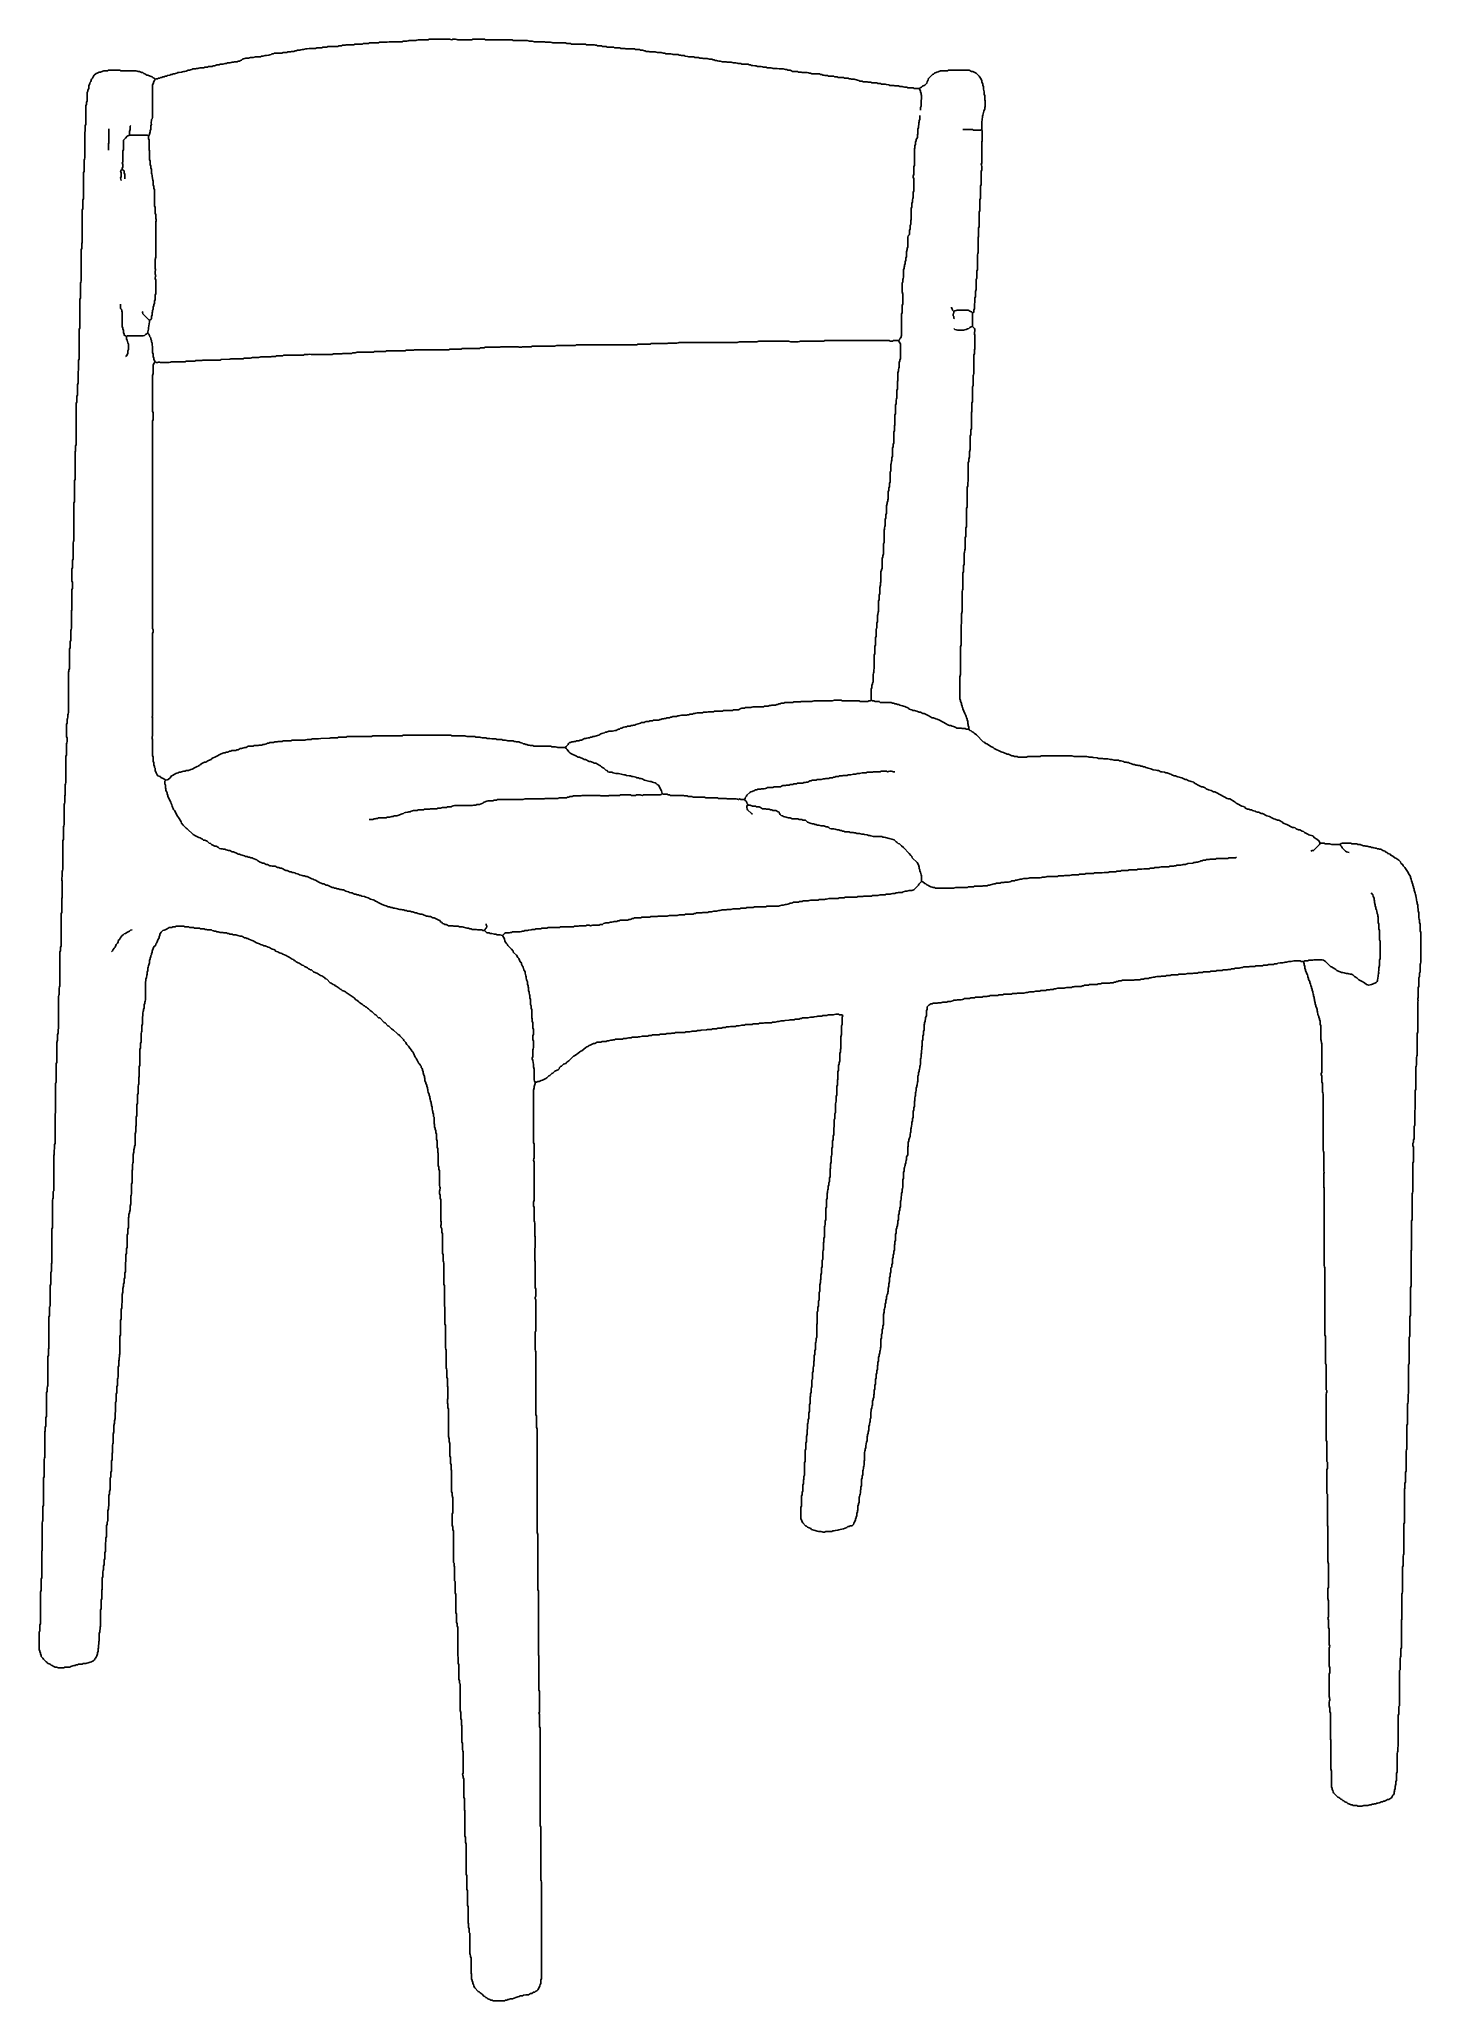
# Model space of a CAD drawing. Header units: metres. Extents: x 428 to 1567, y 158 to 1776.
import ezdxf

# ---------------------------------------------------------------- set-up
doc = ezdxf.new("R2010")
doc.units = ezdxf.units.M

msp = doc.modelspace()

# ---------------------------------------------------------------- linework, layer by layer
at = {"layer": 'IA_HED'}
for points in [[(523.5, 1743), (524.3, 1743.5), (525.4, 1743.5), (526.2, 1744), (527.3, 1744), (528.1, 1744.5), (529.2, 1744.5), (530, 1745), (531.1, 1745), (531.9, 1745.5), (533, 1745.5), (533.8, 1746), (535.7, 1746.5), (536.6, 1747), (537.6, 1747), (538.5, 1747.5), (539.5, 1747.5), (540.4, 1747.9), (541.4, 1748), (542.2, 1748.5), (543.3, 1748.5), (545.2, 1749), (546.2, 1749.2), (547.1, 1749.5), (548.1, 1749.5), (549.1, 1749.6), (550.9, 1750.4), (551.9, 1750.5), (552.8, 1750.9), (553.8, 1751), (554.7, 1751.5), (556.8, 1751.5), (557.6, 1752), (558.7, 1752), (559.7, 1752.1), (560.6, 1752.5), (563.7, 1752.5), (564.6, 1753), (565.6, 1753), (566.6, 1753.1), (567.5, 1753.5), (570.7, 1753.5), (571.5, 1754), (572.5, 1754), (573.4, 1754.5), (574.3, 1754.8), (575.3, 1755), (576.4, 1755), (577.2, 1755.5), (579.3, 1755.5), (581.2, 1756), (582.3, 1756), (583.1, 1756.5), (585.2, 1756.5), (586.2, 1756.7), (587.1, 1757), (588.1, 1757), (589, 1757.5), (591.1, 1757.5), (591.9, 1758), (593, 1758), (593.8, 1758.5), (594.8, 1758.7), (595.5, 1759.5), (596.4, 1759.9), (597.4, 1760), (598.3, 1760.3), (599.3, 1760.5), (600.4, 1760.5), (602.3, 1761), (604.4, 1761), (606.3, 1761.5), (610.5, 1761.5), (611.3, 1762), (612.3, 1762), (614.2, 1762.5), (615.3, 1762.5), (617.2, 1763), (618.2, 1763.2), (619.1, 1763.5), (619.9, 1764), (621, 1764), (621.8, 1764.5), (627.1, 1764.5), (628.1, 1764.6), (629, 1765), (632.1, 1765), (633, 1765.5), (635.1, 1765.5), (635.9, 1766), (638, 1766), (638.9, 1766.4), (639.9, 1766.5), (640.8, 1766.9), (641.8, 1767), (642.9, 1767), (643.8, 1767.3), (644.8, 1767.5), (645.8, 1767.5), (647.7, 1768), (648.8, 1768), (650.7, 1768.5), (655.9, 1768.5), (656.8, 1768.8), (657.8, 1769), (661, 1769), (661.9, 1769.4), (662.9, 1769.5), (665, 1769.5), (665.9, 1769.9), (666.9, 1770), (673.2, 1770), (674.2, 1770.1), (675.1, 1770.5), (677.1, 1770.6), (678, 1771), (680.1, 1771), (681, 1771.5), (687.3, 1771.5), (688.1, 1772), (694.4, 1772), (695.2, 1772.5), (699.5, 1772.5), (700.3, 1773), (706.6, 1773), (707.6, 1773.1), (708.5, 1773.5), (714.8, 1773.5), (716.7, 1774), (727.2, 1774), (728.1, 1774.5), (731.2, 1774.5), (732.2, 1774.7), (733.1, 1775), (738.4, 1775), (739.3, 1775.3), (740.3, 1775.5), (748.7, 1775.5), (749.5, 1776), (766.3, 1776), (768.3, 1775.5), (769.1, 1776), (771.2, 1776), (772.2, 1775.8), (773.1, 1775.5), (784.7, 1775.5), (785.5, 1776), (795, 1776), (795.8, 1775.5), (817.9, 1775.5), (818.7, 1775), (830.3, 1775), (832.2, 1774.5), (834.3, 1774.5), (836.2, 1774), (844.6, 1774), (845.4, 1773.5), (849.6, 1773.5), (850.6, 1773.4), (851.5, 1773), (862, 1773), (862.9, 1772.5), (866, 1772.5), (866.9, 1772), (878.5, 1772), (879.3, 1771.5), (885.6, 1771.5), (886.5, 1771), (887.5, 1771), (888.4, 1770.6), (889.4, 1770.5), (891.5, 1770.5), (892.3, 1770), (895.5, 1770), (896.3, 1769.5), (901.6, 1769.4), (902.4, 1769), (905.6, 1769), (906.6, 1768.9), (907.5, 1768.5), (910.7, 1768.5), (911.5, 1768), (918.9, 1768), (919.7, 1767.5), (922.9, 1767.5), (923.7, 1767), (925.8, 1767), (926.6, 1766.5), (927.7, 1766.5), (928.5, 1766), (930.6, 1766), (931.5, 1765.5), (935.7, 1765.5), (936.7, 1765.3), (937.6, 1765), (940.7, 1765), (941.7, 1764.8), (942.6, 1764.5), (943.7, 1764.5), (944.5, 1764), (948.7, 1764), (949.7, 1763.8), (950.6, 1763.5), (954.8, 1763.5), (955.7, 1763), (956.7, 1763), (957.6, 1762.5), (959.7, 1762.5), (960.5, 1762), (962.6, 1761.9), (963.5, 1761.5), (967.7, 1761.5), (968.5, 1761), (970.6, 1761), (971.6, 1760.9), (972.5, 1760.5), (974.6, 1760.5), (975.5, 1760), (978.6, 1760), (979.6, 1759.9), (980.5, 1759.5), (982.6, 1759.5), (983.5, 1759), (984.5, 1759), (985.4, 1758.6), (986.4, 1758.5), (987.3, 1758.2), (988.3, 1758), (989.4, 1758), (991.3, 1757.5), (994.4, 1757.5), (995.3, 1757.2), (996.3, 1757), (998.4, 1757), (999.3, 1756.7), (1000.3, 1756.5), (1002.4, 1756.5), (1003.3, 1756.2), (1004.3, 1756), (1006.4, 1756), (1007.2, 1755.5), (1012.5, 1755.5), (1013.3, 1755), (1014.4, 1755), (1015.2, 1754.5), (1016.3, 1754.5), (1018.2, 1754), (1019.2, 1754), (1020.1, 1753.5), (1023.2, 1753.5), (1024.2, 1753.3), (1025.1, 1753), (1027.2, 1753), (1028.1, 1752.5), (1031.2, 1752.5), (1032.2, 1752.3), (1033.1, 1752), (1036.3, 1752), (1038.2, 1751.5), (1041.3, 1751.5), (1043.2, 1751), (1044.3, 1751), (1045.1, 1750.5), (1046.2, 1750.5), (1047.2, 1750.4), (1048.1, 1750), (1048.9, 1749.5), (1053.1, 1749.5), (1054, 1749), (1056.1, 1749), (1056.9, 1748.5), (1061.1, 1748.5), (1062.1, 1748.4), (1063, 1748), (1064, 1748), (1064.9, 1747.5), (1071.2, 1747.5), (1072, 1747), (1073.1, 1747), (1074, 1746.5), (1075, 1746.5), (1075.9, 1746.1), (1078, 1746), (1078.8, 1745.5), (1083, 1745.5), (1083.8, 1745), (1085.9, 1745), (1086.8, 1744.6), (1087.8, 1744.5), (1091, 1744.5), (1091.8, 1744), (1095, 1744), (1095.8, 1743.5), (1096.9, 1743.5), (1097.8, 1743.2), (1098.8, 1743), (1099.8, 1743), (1102.7, 1742.3), (1103.6, 1742), (1104.5, 1741.5), (1106.6, 1741.5), (1107.4, 1741), (1110.6, 1741), (1111.4, 1740.5), (1113.5, 1740.5), (1114.4, 1740.1), (1115.4, 1740), (1118.6, 1740), (1119.4, 1739.5), (1121.5, 1739.5), (1122.4, 1739.1), (1125.5, 1739), (1126.4, 1738.6), (1128.5, 1738.5), (1129.3, 1738), (1132.5, 1738), (1133.3, 1737.5), (1136.5, 1737.5), (1137.4, 1737.1), (1138.4, 1737), (1139.4, 1737), (1140.3, 1736.7), (1141.3, 1736.5), (1143.4, 1736.5), (1144.2, 1736), (1148.5, 1736), (1149.3, 1735.5), (1153.5, 1735.5)], [(523.5, 1743), (522.8, 1743.8), (521.9, 1744.1), (521.2, 1744.9), (519.4, 1745.6), (517.6, 1746.4), (516.6, 1746.5), (515, 1747.5), (514.1, 1747.8), (513.4, 1748.5), (512.4, 1748.6), (510.6, 1749.4), (509.6, 1749.5), (508.7, 1749.8), (507.7, 1750), (495.3, 1750), (494.5, 1750.5), (485.1, 1750.5), (484.3, 1750), (481.2, 1750), (480.3, 1749.8), (478.5, 1749), (477.5, 1749), (475.8, 1748), (474.8, 1747.9), (473.4, 1746.4), (472.6, 1745.7), (472, 1743.9), (471.1, 1743.2), (470.5, 1741.3), (470, 1740.5), (469.6, 1739.6), (469.5, 1738.6), (469, 1737.8), (469, 1736.8), (468.8, 1735.8), (468.5, 1734.9), (468.1, 1734.1), (468, 1733.1), (467.5, 1732.2), (467.5, 1725), (467, 1724.2), (467, 1722.1), (466.5, 1721.3), (466.5, 1705.7), (466, 1704.9), (466, 1700.7), (465.5, 1698.9), (465.5, 1678.1), (465.2, 1677.2), (465, 1676.3), (465, 1666.9), (464.5, 1666.1), (464.5, 1644.3), (464, 1643.5), (464, 1636.2), (463.5, 1635.4), (463.5, 1608.5), (463, 1607.7), (463, 1603.5), (462.6, 1602.6), (462.5, 1601.6), (462.5, 1576.8), (462.3, 1575.8), (462, 1574.9), (462, 1562.5), (461.6, 1561.6), (461.5, 1560.6), (461.5, 1537.8), (461, 1537), (461, 1512.1), (460.5, 1511.3), (460.5, 1503), (460.1, 1502.1), (460, 1501.1), (460, 1492.8), (459.9, 1491.8), (459.5, 1490.9), (459.5, 1482.6), (459, 1481.8), (459, 1476.6), (458.5, 1475.8), (458.5, 1441.6), (458, 1440.8), (458, 1436.6), (457.5, 1435.8), (457.5, 1413), (457, 1412.2), (457, 1394.5), (456.5, 1393.7), (456.5, 1362.6), (456.2, 1361.7), (456, 1360.7), (456, 1347.3), (455.5, 1346.5), (455.5, 1340.2), (455, 1339.4), (455, 1329), (455.5, 1328.2), (455.5, 1323), (455, 1322.2), (455, 1305.6), (454.7, 1304.7), (454.5, 1303.7), (454.5, 1290.3), (454.3, 1289.3), (454, 1288.4), (454, 1280.1), (453.5, 1279.3), (453.5, 1274.1), (453, 1273.3), (453, 1256.7), (452.5, 1255.9), (452.5, 1254.8), (452, 1254), (452, 1220.8), (451.9, 1219.8), (451.5, 1219), (451.5, 1216.9), (451.4, 1215.9), (451, 1215), (451, 1211.9), (450.5, 1211.1), (450.5, 1200.7), (451, 1199.9), (451, 1196.8), (450.8, 1195.8), (450.5, 1194.9), (450.5, 1185.6), (450, 1184.8), (450, 1163), (449.6, 1162.1), (449.5, 1161.1), (449.5, 1153.9), (449.4, 1152.9), (449, 1152), (449, 1146.8), (448.9, 1145.8), (448.5, 1145), (448.5, 1128.4), (448.4, 1127.4), (448, 1126.5), (448, 1116.1), (447.5, 1115.3), (447.5, 1091.5), (447.1, 1090.6), (447, 1089.6), (447, 1085.5), (446.5, 1084.6), (446.5, 1082.6), (446.9, 1081.7), (447, 1080.7), (447, 1069.3), (446.8, 1068.3), (446.5, 1067.4), (446.5, 1056), (446.1, 1055.1), (446, 1054.2), (446, 1028.2), (445.5, 1027.4), (445.5, 1025.3), (445.4, 1024.4), (445, 1023.5), (445, 995.5), (444.6, 994.6), (444.5, 993.6), (444.5, 988.4), (444.1, 987.6), (444, 986.6), (444, 960.7), (443.5, 958.8), (443.5, 956.7), (443, 954.9), (443, 950.7), (442.5, 948.8), (442.5, 932.3), (442, 931.4), (442, 915.9), (441.5, 915), (441.5, 891.2), (441, 889.4), (441, 865.5), (440.5, 864.7), (440.4, 856.4), (440, 855.6), (440, 826.5), (439.5, 825.7), (439.5, 820.5), (439.1, 819.7), (439, 818.7), (439, 796.9), (438.9, 795.9), (438.5, 795), (438.5, 767.1), (438.1, 766.2), (438, 765.2), (438, 760), (437.6, 759.1), (437.5, 758.1), (437.5, 749.8), (437.4, 748.9), (437, 748), (437, 732.4), (436.9, 731.4), (436.5, 730.6), (436.5, 723.3), (436, 722.5), (436, 696.6), (435.7, 695.7), (435.5, 694.7), (435.5, 690.6), (435.1, 689.7), (435, 688.7), (435, 665.9), (434.9, 664.9), (434.5, 664), (434.5, 660.9), (434, 660.1), (434, 640.4), (433.5, 639.5), (433.5, 633.3), (433.4, 632.4), (433, 631.5), (433, 628.4), (432.5, 627.5), (432.5, 606.8), (432.4, 605.8), (432, 604.9), (432, 590.4), (431.6, 589.6), (431.5, 588.6), (431.5, 566.8), (431, 566), (431, 554.6), (430.7, 553.7), (430.5, 552.7), (430.5, 530.9), (430.4, 529.9), (430, 529.1), (430, 507.3), (429.5, 506.5), (429.5, 497.1), (429, 495.3), (429, 470.4), (428.9, 469.4), (428.5, 468.5), (428.5, 464.4), (428.4, 463.4), (428, 462.5), (428, 448), (428.4, 447.1), (428.5, 446.1), (429, 445.3), (429, 444.3), (429.5, 443.5), (429.5, 442.4), (431, 441), (431.4, 440.1), (433.6, 437.9), (434.5, 437.5), (435.2, 436.7), (436.1, 436.4), (437, 436), (437.7, 435.2), (438.6, 434.9), (439.5, 434.5), (441.1, 433.5), (442.1, 433.5), (443.1, 433.4), (444, 433), (448.2, 433), (449, 433.5), (453.1, 433.6), (454, 434), (455.7, 434.7), (456.7, 435), (457.7, 435), (458.5, 435.5), (459.5, 435.5), (460.4, 436), (463.5, 436), (464.3, 436.5), (466.4, 436.5), (467.2, 437), (468.2, 437.2), (469.1, 437.5), (470.1, 437.6), (471, 438), (471.8, 438.5), (472.7, 438.7), (473.5, 439.5), (473.8, 440.4), (474.5, 441.1), (475, 441.9), (475.4, 442.8), (476, 444.6), (476.1, 445.6), (476.5, 446.5), (476.5, 448.6), (476.9, 449.4), (477, 454.6), (477.5, 455.4), (477.5, 461.6), (478, 462.5), (478.1, 466.6), (478.5, 467.4), (478.5, 480.9), (479, 481.7), (479, 489), (479.5, 489.8), (479.5, 497.1), (480, 497.9), (480, 507.2), (480.5, 508.1), (480.5, 512.2), (480.7, 513.2), (481, 514.1), (481, 516.1), (481.1, 517.1), (481.5, 518), (481.5, 521.1), (481.6, 522.1), (482, 523), (482, 528.2), (482.5, 529), (482.5, 535.2), (482.7, 536.2), (483, 537.1), (483, 540.2), (483.5, 541), (483.5, 550.4), (484, 551.2), (484, 553.3), (484.5, 554.1), (484.5, 562.4), (484.8, 563.3), (485, 564.2), (485, 565.3), (485.5, 567.2), (485.5, 575.4), (486, 576.3), (486, 578.3), (486.5, 580.2), (486.5, 589.5), (486.9, 590.4), (487, 591.4), (487, 594.5), (487.5, 595.3), (487.5, 603.6), (488, 604.5), (488, 609.7), (488.5, 610.5), (488.5, 616.7), (488.6, 617.7), (489, 618.6), (489, 625.8), (489.5, 627.7), (489.5, 632.9), (490, 634.7), (490, 636.8), (490.5, 638.7), (490.5, 642.8), (491, 644.7), (491, 651.9), (491.5, 652.8), (491.5, 659), (492, 659.8), (492, 665), (492.5, 665.8), (492.5, 671), (492.9, 671.9), (493, 672.9), (493, 680.1), (493.1, 681.1), (493.5, 682), (493.5, 686.1), (494, 687), (494.1, 691.1), (494.5, 691.9), (494.5, 706.5), (494.9, 707.3), (495, 708.3), (495, 718.7), (495.1, 719.7), (495.5, 720.6), (495.5, 728.9), (496, 729.7), (496, 732.8), (496.5, 734.7), (496.5, 740.9), (497, 742.7), (497, 745.8), (497.5, 747.7), (497.5, 749.8), (498, 750.6), (498, 753.7), (498.5, 754.5), (498.5, 758.7), (499, 759.5), (499, 766.8), (499.5, 768.6), (499.5, 773.8), (500, 774.6), (500, 778.8), (500.5, 779.6), (500.5, 790), (501, 790.8), (501, 795), (501.5, 795.8), (501.5, 804.1), (502, 804.9), (502, 807), (502.4, 807.9), (502.5, 808.9), (503, 810.7), (503, 813.8), (503.5, 815.7), (503.5, 821.9), (503.8, 822.8), (504, 823.8), (504, 832.1), (504.5, 832.9), (504.5, 842.2), (504.7, 843.2), (505, 844.1), (505, 848.2), (505.2, 849.2), (505.5, 850.1), (505.5, 856.3), (506, 858.2), (506, 860.3), (506.5, 862.1), (506.5, 863.2), (507, 864), (507, 873.3), (507.5, 875.2), (507.5, 879.4), (508, 880.2), (508, 887.4), (508.5, 888.2), (508.5, 897.6), (509, 898.4), (509, 905.7), (509.5, 906.5), (509.5, 912.7), (509.7, 913.7), (510, 914.6), (510, 919.8), (510.5, 920.6), (510.5, 928.9), (511, 929.7), (511, 943.2), (511.5, 944), (511.5, 947.1), (511.6, 948.1), (512, 949), (512, 956.2), (512.2, 957.2), (512.5, 958.1), (512.5, 962.3), (513, 964.1), (513, 969.3), (513.5, 971.2), (513.5, 973.2), (513.7, 974.2), (514, 975.1), (514, 976.2), (514.5, 977), (514.5, 980.1), (515, 980.9), (515, 982), (515.4, 982.8), (515.5, 983.8), (515.5, 998.3), (516, 1000.2), (516, 1001.3), (516.5, 1002.1), (516.6, 1004.1), (517, 1005), (517, 1007), (517.5, 1007.9), (517.5, 1009.9), (517.9, 1010.8), (518, 1011.8), (518.5, 1013.7), (519, 1014.5), (519, 1016.6), (519.5, 1017.4), (519.5, 1018.5), (520, 1019.3), (520, 1020.3), (520.5, 1021.1), (520.5, 1022.2), (521, 1023), (521, 1024), (521.5, 1024.9), (522.5, 1027.6), (524, 1029), (524, 1030), (524.8, 1030.7), (525.1, 1031.7), (525.9, 1033.4), (526.2, 1034.3), (527, 1035), (527, 1036.1), (527.4, 1036.9), (527.5, 1037.9), (528.6, 1039.6), (530, 1041), (530.9, 1041.4), (531.9, 1041.5), (533.6, 1042.5), (534.4, 1042.9), (535.2, 1043.5), (537.3, 1043.5), (538.1, 1044), (540.2, 1044), (541, 1044.5), (547.3, 1044.5), (548.1, 1044), (551.2, 1044), (552, 1043.5), (555.1, 1043.4), (556, 1043), (560.1, 1042.9), (560.9, 1042.5), (564, 1042.5), (564.9, 1042), (565.9, 1042), (566.8, 1041.7), (567.8, 1041.5), (569.9, 1041.5), (570.7, 1041), (571.7, 1040.9), (572.5, 1040.5), (573.6, 1040.5), (574.4, 1040), (575.4, 1040), (576.3, 1039.6), (577.3, 1039.5), (579.4, 1039.5), (580.2, 1039), (582.3, 1039), (583.1, 1038.5), (584.2, 1038.5), (585, 1038), (587, 1038), (587.9, 1037.5), (590, 1037.5), (590.8, 1037.1), (591.8, 1037), (593.7, 1036.5), (594.7, 1036.4), (595.5, 1036), (597.2, 1035), (598.3, 1035), (599.1, 1034.5), (600.1, 1034.4), (600.9, 1034), (603.6, 1032.9), (604.5, 1032.5), (607, 1031), (608.7, 1030.3), (609.7, 1030), (610.5, 1029.5), (611.4, 1029.1), (612.4, 1029), (613.2, 1028.5), (614.2, 1028.4), (616.8, 1027.2), (617.8, 1027), (618.6, 1026.5), (619.4, 1026), (622.1, 1025), (622.8, 1024.1), (624.6, 1023.5), (625.4, 1023), (626.2, 1022.5), (627.2, 1022.3), (628.1, 1022), (628.9, 1021.5), (631.6, 1020.4), (632.5, 1020), (634.1, 1019), (635, 1018.6), (636.6, 1017.5), (637.5, 1017.1), (638.2, 1016.3), (639.1, 1016), (639.8, 1015.1), (641.6, 1014.5), (642.4, 1014), (644, 1012.9), (644.9, 1012.5), (645.8, 1012.2), (646.6, 1011.5), (647.4, 1011.1), (649.2, 1010.4), (649.9, 1009.5), (650.8, 1009.3), (651.5, 1008.5), (652.6, 1008.5), (654, 1007), (657.5, 1005.5), (660, 1004), (660.9, 1003.6), (661.7, 1003), (663.4, 1002), (664.1, 1001.3), (665, 1001), (667.9, 998), (668.8, 997.7), (669.6, 997), (670.4, 996.5), (671.3, 996.3), (672.1, 995.5), (672.9, 995.1), (674.5, 994), (675.4, 993.5), (676.1, 992.8), (677, 992.5), (677.7, 991.7), (678.6, 991.4), (679.5, 991), (680.4, 990.5), (681.1, 989.8), (682, 989.5), (682.7, 988.7), (683.6, 988.4), (684.3, 987.6), (685.3, 987.3), (686, 986.5), (687.6, 985.4), (689.1, 984), (689.9, 983.6), (691.4, 982.1), (692.2, 981.5), (693.8, 980.5), (694.6, 979.9), (695.3, 979.1), (696.3, 978.8), (696.9, 978), (697.9, 977.7), (698.6, 976.9), (699.4, 976.5), (700.9, 975.1), (702.5, 974), (704.7, 971.7), (705.6, 971.4), (707.8, 969.1), (708.7, 968.9), (712.3, 965.1), (713.3, 964.8), (715.4, 962.5), (716.3, 962.2), (718.5, 960), (719.3, 959.5), (720.1, 958.9), (723.1, 956), (723.8, 955.2), (724.7, 954.9), (725.4, 954.1), (728.4, 951.2), (728.6, 950.3), (730.2, 948.8), (730.5, 947.9), (731, 947.1), (732.4, 945.6), (733, 944.8), (733.5, 944), (735, 942.5), (735.3, 941.6), (736, 940.9), (736.5, 940), (738, 936.5), (738.8, 935.8), (739.1, 934.9), (739.5, 934), (740.5, 932.4), (741, 931.5), (741.7, 930.8), (742, 929.9), (742.9, 929.2), (743, 928.2), (743.5, 927.4), (744, 926.6), (744, 925.5), (744.5, 924.7), (744.5, 923.7), (745, 921.8), (745.5, 921), (745.5, 919.9), (745.9, 919.1), (746, 917), (746.5, 916.2), (747, 914.3), (747.5, 913.5), (747.5, 912.5), (748, 911.6), (748, 910.6), (748.5, 909.8), (748.5, 908.7), (748.7, 907.8), (749, 906.9), (749.5, 906), (749.5, 905), (749.9, 904.1), (750, 903.1), (750.3, 902.2), (750.7, 900.3), (751, 899.4), (751.1, 898.4), (751.5, 897.5), (751.5, 896.5), (751.9, 895.6), (752, 893.6), (752.3, 892.7), (752.5, 891.7), (752.5, 890.7), (753, 889.9), (753, 887.8), (753.5, 887), (753.5, 882.8), (753.6, 881.8), (754, 881), (754, 878.9), (754.5, 878), (754.5, 877), (755, 876.2), (755, 874.1), (755.5, 873.3), (755.5, 869.1), (756, 867.3), (756, 862.1), (756.5, 861.3), (756.5, 858.1), (757, 857.3), (757, 847), (757.5, 846.1), (757.5, 844.1), (757.9, 843.2), (758, 842.2), (758, 830.8), (758.2, 829.8), (758.5, 828.9), (758.4, 826.9), (758, 826), (758, 824), (758.5, 823.1), (758.5, 820), (759, 819.2), (759, 801.6), (759.5, 800.7), (759.5, 798.6), (759, 797.8), (759.1, 796.8), (759.9, 795.1), (760, 792), (760.5, 791.2), (760.5, 774.6), (761, 773.8), (761, 768.6), (761.3, 767.7), (761.5, 766.7), (761.5, 749.1), (762, 748.3), (762, 731.7), (762.5, 729.8), (762.5, 716.4), (763, 715.5), (763, 696.9), (763.1, 695.9), (763.5, 695), (763.5, 680.5), (763.9, 679.6), (764, 678.6), (764, 672.4), (764.5, 671.6), (764.6, 665.4), (765, 664.5), (765, 655.2), (764.5, 654.4), (764.5, 652.3), (764.6, 651.3), (765, 650.4), (765, 647.3), (765.5, 646.5), (765.5, 623.7), (766, 621.8), (766, 619.8), (766.2, 618.8), (766.5, 617.9), (766.5, 607.5), (767, 606.7), (767, 601.5), (767.5, 600.7), (767.5, 596.5), (767.9, 595.7), (768, 594.7), (768, 578.1), (768.5, 577.3), (768.5, 575.2), (769, 573.3), (769, 560.9), (768.5, 560), (768.5, 550.7), (769, 548.9), (769, 547.8), (769.1, 546.8), (769.5, 546), (769.5, 520), (770, 519.2), (770, 517.1), (770.5, 516.3), (770.5, 504.9), (771, 504.1), (771, 494.7), (771.5, 493.9), (771.5, 478.4), (772, 477.5), (772, 470.3), (772.5, 469.5), (772.6, 467.4), (773, 466.6), (773, 443.8), (773.2, 442.8), (773.5, 441.9), (773.5, 436.7), (774, 435.9), (774, 423.4), (774.4, 422.6), (774.5, 420.5), (775, 419.7), (775, 397.9), (775.4, 397.1), (775.5, 396.1), (775.5, 390.9), (776, 390.1), (776, 385.9), (776.4, 385.1), (776.5, 371.6), (777, 370.8), (777, 365.6), (777.3, 364.7), (777.5, 363.7), (777.5, 346.1), (777, 345.3), (777.1, 344.3), (777.5, 343.4), (777.5, 342.4), (778, 341.6), (778, 326), (778.5, 325.2), (778.5, 316.9), (778.6, 315.9), (779, 315), (779, 294.3), (779.5, 293.5), (779.5, 289.3), (779.6, 288.3), (780, 287.5), (780, 262.6), (780.5, 261.8), (780.5, 250.3), (781, 249.5), (781, 237.1), (781.5, 236.3), (781.5, 222.8), (782, 222), (782, 218.8), (782.5, 218), (782.5, 214.9), (783, 214.1), (783, 197.5), (783.4, 196.6), (783.5, 195.6), (783.5, 194.6), (784, 193.8), (784, 181.3), (784.5, 180.5), (784.5, 176.3), (785, 175.5), (785, 174.5), (785.5, 173.7), (785.5, 172.6), (786, 171.8), (786.2, 170.8), (786.5, 169.9), (787, 169.1), (789.8, 166.1), (790.8, 165.8), (791.5, 165), (793.1, 163.9), (794.6, 162.4), (795.4, 162), (796.1, 161.3), (797.1, 161), (797.8, 160.1), (799.6, 159.5), (800.4, 159.1), (801.4, 159), (802.2, 158.5), (811.6, 158.5), (812.4, 159), (813.4, 159), (814.3, 159.4), (815.3, 159.5), (816.1, 160), (817.2, 160), (818.2, 160.1), (820.8, 161.3), (822.7, 161.7), (823.6, 162), (824.4, 162.5), (826.5, 162.5), (827.3, 163), (829.2, 163.5), (831.3, 163.5), (832.1, 164), (832.9, 164.5), (834, 164.5), (835.6, 165.5), (836.6, 165.6), (837.3, 166.4), (838.3, 166.7), (839, 167.5), (840.5, 169.9), (840.8, 170.8), (841, 171.8), (841.5, 172.6), (841.5, 175.8), (842, 176.6), (842, 256.4), (841.7, 257.3), (841.5, 258.2), (841.5, 301.8), (841, 302.6), (841, 383.5), (840.5, 384.3), (840.5, 394.7), (840, 395.5), (840.4, 396.4), (840.5, 397.3), (840.5, 413.9), (840, 414.7), (840, 442.8), (839.5, 443.6), (839.5, 496.4), (839.2, 497.3), (839, 498.3), (839, 542.9), (838.5, 544.7), (838.5, 629.7), (838.3, 630.7), (838, 631.6), (838, 640.9), (837.5, 641.7), (837.5, 693.6), (837.1, 694.4), (837, 695.4), (837, 709.9), (837.4, 710.8), (837.5, 711.8), (837.5, 735.6), (837.4, 736.6), (837, 737.5), (837, 738.5), (837.5, 739.4), (837.5, 744.6), (837.4, 745.6), (837, 746.4), (837, 767.2), (836.9, 768.1), (836.5, 769), (836.5, 778.3), (837, 780.2), (837, 788.5), (836.5, 789.3), (836.5, 799.7), (836.3, 800.7), (836, 801.6), (836, 813), (835.5, 813.8), (835.5, 816.9), (835.8, 817.8), (836, 818.8), (836, 849.9), (835.7, 850.8), (835.5, 851.7), (835.7, 852.7), (836, 853.6), (836, 865), (835.6, 865.9), (835.5, 866.9), (835.5, 909.4), (836, 911.2), (836, 912.3), (836.2, 913.2), (836.5, 914.1), (837, 915), (837, 916)], [(1153.5, 1735.5), (1155.4, 1736.5), (1156.2, 1737.3), (1158.2, 1738.1), (1159, 1739), (1159.8, 1739.7), (1160, 1740.8), (1161, 1742.6), (1161.1, 1743.7), (1163.6, 1746.1), (1164.4, 1746.9), (1165.4, 1747.3), (1166.2, 1748), (1168, 1749), (1169.1, 1749.1), (1171, 1750), (1175.6, 1750), (1176.7, 1750.1), (1177.6, 1750.5), (1193.5, 1750.5), (1194.6, 1750.4), (1196.5, 1749.5), (1197.6, 1749.5), (1199.5, 1748.5), (1200.4, 1748.1), (1202.8, 1745.7), (1203.5, 1744.8), (1204.1, 1743.9), (1205, 1742), (1205, 1740.9), (1206, 1739.1), (1206, 1737.9), (1206.5, 1737), (1206.5, 1734.8), (1207, 1732.7), (1207, 1730.4), (1207.5, 1729.5), (1207.5, 1726.1), (1208, 1725.2), (1208, 1720.6), (1207.6, 1719.7), (1207.5, 1718.6), (1206.7, 1716.7), (1206.5, 1715.6), (1206.1, 1714.6), (1206, 1713.5), (1205.6, 1712.6), (1205.5, 1709.2), (1205.2, 1708.2), (1205, 1707.2), (1205, 1701.5)], [(523.5, 1743), (523, 1742.1), (522.5, 1741.3), (522, 1739.3), (521.5, 1738.4), (521.5, 1711.4), (521, 1710.5), (520.5, 1709.7), (520.5, 1708.6), (520.2, 1707.7), (520.3, 1706.7), (520.5, 1705.8), (520, 1704.9), (520, 1701.6), (519.5, 1700.8), (519.5, 1699.7), (519, 1697.7), (518.5, 1696.9), (518, 1696)], [(1153.5, 1735.5), (1154.5, 1733.6), (1154.5, 1732.5), (1155, 1731.5), (1155.1, 1730.4), (1155.5, 1729.5), (1155.5, 1727.2), (1155, 1725.2), (1155, 1720.7), (1154.5, 1719.8), (1154.5, 1717.5)], [(485.5, 1702), (485.5, 1690.5), (485, 1689.7), (485, 1684.5)], [(503.5, 1705), (503, 1704.3), (503, 1701.5), (502.7, 1700.7), (502.5, 1699.8), (502.5, 1697)], [(1154, 1713), (1154, 1709.9), (1153.5, 1709), (1153.5, 1708), (1153.1, 1707.1), (1153, 1703), (1152.5, 1702.1), (1152.5, 1697.9), (1152, 1697.1), (1152, 1695), (1151, 1693.3), (1151, 1692.3), (1150.5, 1691.4), (1150.5, 1689.3), (1150, 1688.5), (1150, 1686.4), (1149.5, 1685.6), (1149.5, 1672), (1149, 1671.1), (1149, 1664.8), (1148.9, 1663.8), (1148.5, 1663), (1148.5, 1661.9), (1149, 1661.1), (1149, 1650.6), (1148.5, 1649.8), (1148.5, 1645.6), (1148.2, 1644.7), (1148, 1643.7), (1148, 1641.6), (1147.5, 1640.8), (1147.5, 1637.6), (1147, 1636.8), (1147, 1627.4), (1146.5, 1626.5), (1146.5, 1623.4), (1146, 1622.5), (1146, 1619.4), (1145.5, 1618.6), (1145.5, 1615.4), (1145.1, 1614.6), (1144.3, 1613.8), (1144, 1612.9), (1144, 1604.5), (1143.5, 1603.7), (1143.5, 1602.7), (1143, 1600.8), (1143, 1596.6), (1142.5, 1595.8), (1142.5, 1593.6), (1142, 1592.8), (1142, 1590.7), (1141.5, 1589.9), (1141.5, 1588.8), (1141, 1588), (1141, 1587), (1140.6, 1586.1), (1140.5, 1579.8), (1140.4, 1578.8), (1140, 1578), (1139.9, 1575.9), (1139.5, 1575), (1139.5, 1567.7), (1140, 1565.8), (1140, 1557.5), (1139.5, 1556.6), (1139.5, 1551.4), (1139.4, 1550.4), (1139, 1549.5), (1139, 1531.7), (1138.4, 1529.8), (1137.6, 1529.2), (1137.3, 1528.2), (1136.5, 1527.5)], [(1189.5, 1701.5), (1197.4, 1701.5), (1198.4, 1701.1), (1199.5, 1701), (1204, 1701), (1205, 1701.5)], [(1205, 1701.5), (1205.5, 1700.6), (1205.5, 1692.3), (1205, 1691.5), (1205, 1675), (1205, 1673.9), (1204.5, 1673.1), (1204.8, 1672.2), (1205, 1671.2), (1205, 1668.1), (1204.5, 1667.3), (1204.5, 1655.9), (1204.1, 1655.1), (1204, 1654.1), (1204, 1644.8), (1203.5, 1643.9), (1203.5, 1634.6), (1203, 1633.8), (1203, 1621.4), (1202.5, 1620.6), (1202.5, 1613.3), (1202, 1612.5), (1202, 1600.1), (1201.7, 1599.2), (1201.5, 1598.3), (1201.5, 1585.8), (1201, 1585), (1201, 1579.9), (1200.9, 1578.9), (1200.5, 1578), (1200.5, 1569.7), (1200, 1567.9), (1200, 1563.7), (1199.5, 1562.9), (1199.5, 1559.8), (1199.4, 1558.8), (1199, 1557.9), (1199, 1553.8), (1198.5, 1553), (1198.5, 1550.9), (1197.5, 1550.5)], [(502.5, 1697), (500.6, 1696), (499, 1694.5), (497.5, 1692.8), (497.5, 1685.9), (497.4, 1684.9), (497, 1683.9), (497, 1675.9), (496.8, 1674.8), (496.5, 1673.8), (497, 1672.9), (497, 1670.6), (496.5, 1669.7), (496.5, 1668.5)], [(502.5, 1697), (516.1, 1697), (517.2, 1696.9), (518, 1696)], [(518, 1696), (518, 1693.9), (518.5, 1693.1), (518.5, 1684.7), (519, 1683.9), (519, 1676.5), (519.5, 1675.7), (519.5, 1672.5), (519.9, 1671.6), (520, 1670.6), (520, 1669.6), (520.5, 1668.8), (520.5, 1665.6), (520.8, 1664.7), (521, 1663.7), (521, 1662.7), (521.7, 1659.8), (522, 1658.9), (522, 1655.7), (522.5, 1654.9), (522.5, 1652.8), (523, 1652), (523, 1639.4), (523.1, 1638.4), (523.5, 1637.5), (523.5, 1633.3), (523.6, 1632.3), (524, 1631.4), (524, 1629.3), (524.1, 1628.3), (524.5, 1627.4), (524.5, 1626.4), (524, 1625.5), (524, 1596.2), (523.5, 1594.3), (523.5, 1587), (523.9, 1586.1), (523.5, 1584.3), (523.5, 1582.2), (524, 1581.3), (523.9, 1580.3), (523.5, 1579.4), (523.5, 1578.4), (524, 1577.5), (524, 1566), (523.5, 1565.2), (523.5, 1561), (523, 1560.2), (523, 1558.1), (522.5, 1557.2), (522.5, 1556.2), (522, 1555.3), (522, 1554.3), (521.8, 1553.3), (521.5, 1552.4), (521.5, 1551.3), (521, 1550.5), (521, 1548.4), (520.5, 1547.6), (520.5, 1545.5), (519, 1544)], [(496.5, 1668.5), (495.5, 1668), (495, 1667), (495.5, 1666), (495.5, 1662.6), (495.1, 1661.6), (495.4, 1660.6), (495.5, 1659.5)], [(496.5, 1668.5), (497.3, 1668.1), (498, 1667.4), (498, 1665.5), (498.5, 1664.8), (498.5, 1661)], [(495, 1557.5), (495, 1554.2), (495.2, 1553.7), (495.6, 1553.4), (496, 1553)], [(496, 1553), (496, 1551.9), (496.5, 1551), (496.5, 1538.9), (497, 1538), (497, 1537), (497.5, 1536.1), (497.5, 1533.9), (498, 1533), (498.1, 1531.9), (499, 1531.5), (500, 1531)], [(1180, 1555), (1180, 1554.5), (1180.4, 1554.2), (1180.6, 1553.3), (1181, 1553), (1181, 1552.5), (1181.3, 1552.2), (1181.7, 1551.9), (1182, 1551.5)], [(513.5, 1551.5), (513, 1550.6), (513.4, 1549.6), (519, 1544)], [(519, 1544), (519, 1542.8), (518.7, 1541.7), (518.3, 1539.3), (518, 1538.2), (518, 1537), (517.9, 1535.8), (517.5, 1534.7), (517.5, 1533.5)], [(1182, 1551.5), (1182, 1550), (1181.5, 1549.5), (1181.5, 1548), (1182, 1547.5), (1182, 1546), (1182.5, 1545.5)], [(1182, 1551.5), (1182.9, 1552), (1183.9, 1552.4), (1184.9, 1552.5), (1193.9, 1552.5), (1195.7, 1551.5), (1196.7, 1551.3), (1197.5, 1550.5)], [(1197.5, 1539), (1196.3, 1538.8), (1195.3, 1538.4), (1194.4, 1537.5), (1193.3, 1537.2), (1192.2, 1536.7), (1191.1, 1536.5), (1190.1, 1536), (1185.1, 1536), (1184.1, 1536.5), (1182.9, 1536.6), (1182, 1537.5)], [(1197.5, 1539), (1199, 1537.6), (1199.3, 1536.7), (1199.5, 1535.7), (1199, 1533.8), (1199, 1532.8), (1199.5, 1532), (1199.5, 1520.6), (1199, 1519.8), (1199, 1516.7), (1198.5, 1515.9), (1198.5, 1500.4), (1198.4, 1499.4), (1198, 1498.6), (1198, 1491.3), (1197.9, 1490.4), (1197.5, 1489.5), (1197.5, 1477.1), (1197, 1476.3), (1197, 1469), (1196.5, 1468.2), (1196.5, 1454.8), (1196, 1454), (1196, 1449.9), (1195.5, 1449), (1195.5, 1437.7), (1195, 1435.8), (1195, 1431.7), (1194.5, 1429.8), (1194.5, 1427.8), (1194, 1427), (1194, 1411.5), (1193.6, 1410.6), (1193.5, 1409.6), (1193.5, 1407.6), (1193, 1406.7), (1193, 1390.2), (1192.5, 1389.4), (1192.5, 1373.9), (1192, 1373.1), (1192, 1365.9), (1191.5, 1365), (1191.5, 1355.8), (1191, 1355), (1190.9, 1352.9), (1190.5, 1352.1), (1190.5, 1342.8), (1190, 1342), (1190, 1336.8), (1189.5, 1336), (1189.5, 1322.5), (1189.1, 1321.7), (1189, 1320.7), (1189, 1304.2), (1188.5, 1302.3), (1188.5, 1294.1), (1188.2, 1293.2), (1188, 1292.2), (1188, 1276.7), (1187.8, 1275.8), (1187.5, 1274.9), (1187.5, 1252.2), (1187, 1250.3), (1187, 1231.7), (1187.5, 1230.9), (1187.5, 1229.9), (1188, 1229.1), (1188.3, 1228.2), (1188.5, 1227.2), (1189, 1226.4), (1189, 1225.4), (1189.5, 1224.5), (1189.5, 1223.5), (1190, 1222.7), (1190.3, 1221.8), (1191, 1220), (1192, 1218.4), (1192.1, 1217.4), (1192.5, 1216.5), (1193, 1215.7), (1193, 1214.6), (1193.5, 1213.8), (1193.5, 1212.8), (1193.7, 1211.8), (1194, 1210.9), (1194, 1209.9), (1194.5, 1209.1), (1194.5, 1207)], [(1197.5, 1550.5), (1197.5, 1539)], [(500, 1531), (500, 1528.7), (500.5, 1527.8), (501, 1525.6), (501.5, 1524.7), (501.5, 1520.1), (501.1, 1519.1), (501, 1518), (501, 1516.8), (500, 1515), (499, 1514.5)], [(517.5, 1533.5), (515.5, 1532.5), (514.7, 1531.6), (513.6, 1531.5), (500.9, 1531.5), (500, 1531)], [(517.5, 1533.5), (518.3, 1532.7), (519, 1531.8), (519.2, 1530.7), (520, 1529.8), (520, 1528.6), (520.5, 1527.7), (520.5, 1526.5), (521, 1525.5), (521, 1524.4), (521.5, 1522.2), (521.5, 1517.5), (522, 1516.5), (522, 1514.2), (522.4, 1513.2), (522.5, 1512), (523.5, 1510)], [(1136.5, 1527.5), (1132.4, 1527.5), (1131.6, 1527.1), (1129.6, 1527), (1128.8, 1527.5), (1075.8, 1527.5), (1075, 1527), (1055.6, 1527), (1054.7, 1526.7), (1053.8, 1526.5), (1052.7, 1526.5), (1047.7, 1526.5), (1045.8, 1527), (1021.4, 1527), (1020.4, 1526.9), (1019.5, 1526.5), (1005.3, 1526.5), (1004.3, 1526.3), (1003.4, 1526), (955.5, 1526), (954.7, 1525.6), (953.7, 1525.5), (946.6, 1525.5), (945.7, 1525.2), (944.7, 1525), (932.5, 1525), (931.7, 1524.6), (930.7, 1524.5), (921.5, 1524.5), (920.7, 1524), (870.8, 1524), (870, 1523.5), (854.7, 1523.5), (852.8, 1523), (834.5, 1523), (833.7, 1522.5), (826.5, 1522.5), (825.7, 1522), (823.7, 1522), (822.9, 1522.5), (808.6, 1522.5), (807.8, 1522), (795.6, 1522), (794.8, 1521.5), (791.7, 1521.5), (790.9, 1521), (776.6, 1521), (775.8, 1520.5), (766.6, 1520.5), (765.8, 1520), (738.3, 1520), (737.4, 1519.9), (736.5, 1519.5), (730.4, 1519.5), (729.6, 1519), (714.3, 1519), (713.5, 1518.5), (704.3, 1518.5), (703.5, 1518), (690.2, 1518), (689.3, 1517.8), (688.4, 1517.5), (686.4, 1517.4), (685.6, 1517), (678.4, 1517), (677.6, 1516.6), (670.5, 1516.5), (669.6, 1516.1), (668.6, 1516), (652.3, 1516), (650.7, 1516.2), (649.7, 1516), (646.6, 1516), (645.8, 1515.5), (629.5, 1515.5), (628.7, 1515), (623.6, 1515), (622.8, 1514.5), (619.7, 1514.5), (618.9, 1514), (610.8, 1514), (609.8, 1513.8), (608.9, 1513.5), (603.9, 1513.5), (602.9, 1513.4), (602, 1513), (596.9, 1513), (596.1, 1512.5), (585.9, 1512.5), (585.1, 1512.1), (578, 1512), (577.2, 1511.5), (562.9, 1511.4), (562.1, 1511), (557, 1511), (556.2, 1510.5), (549, 1510.5), (548.2, 1510), (537, 1510), (536.2, 1509.6), (535.2, 1509.5), (528.1, 1509.5), (527.2, 1509.8), (526.3, 1509.8), (525.4, 1509.5), (524.4, 1509.5), (523.5, 1510)], [(1136.5, 1527.5), (1136.9, 1526.5), (1138, 1524.9), (1138, 1512.4), (1137.5, 1511.6), (1137.5, 1510.5), (1137, 1509.7), (1137, 1505.6), (1136.6, 1504.7), (1136.5, 1503.7), (1136.5, 1502.6), (1136, 1500.8), (1136, 1494.5), (1135.5, 1493.7), (1135.5, 1487.4), (1135.1, 1486.6), (1135, 1480.4), (1134.9, 1479.4), (1134.5, 1478.5), (1134.5, 1475.4), (1134, 1474.5), (1134, 1467.2), (1133.5, 1466.4), (1133.5, 1458.1), (1133, 1457.3), (1133, 1453.1), (1132.7, 1452.2), (1132.5, 1451.2), (1132.5, 1442.9), (1132, 1442.1), (1132, 1440), (1131.6, 1439.1), (1131.5, 1438.1), (1131.5, 1431.9), (1131, 1431), (1131, 1429), (1130.6, 1428.1), (1130.5, 1426), (1130.1, 1425.2), (1130, 1424.2), (1130, 1420), (1129.6, 1419.1), (1129.5, 1418.1), (1129.5, 1410.8), (1129, 1410), (1128.9, 1406.9), (1128.5, 1406.1), (1128.5, 1404), (1128, 1403.1), (1127.9, 1396.9), (1127.5, 1396.1), (1127.5, 1395), (1127, 1394.2), (1127, 1393.2), (1126.5, 1391.3), (1126.5, 1385), (1126.1, 1384.1), (1126, 1383.2), (1126, 1381.1), (1125.5, 1380.3), (1125.5, 1375), (1125.1, 1374.2), (1125, 1373.2), (1125, 1372.1), (1124.5, 1371.3), (1124.5, 1360.9), (1124, 1360), (1124, 1351.7), (1123.5, 1349.9), (1123.5, 1348.8), (1123, 1348), (1123, 1339.6), (1122.5, 1338.8), (1122.5, 1337.8), (1122, 1337), (1122, 1328.6), (1121.7, 1327.7), (1121.5, 1326.7), (1121.5, 1325.7), (1121, 1323.8), (1121, 1318.6), (1120.5, 1317.8), (1120.5, 1313.6), (1120, 1312.8), (1120, 1304.5), (1119.6, 1303.6), (1119.5, 1301.6), (1119.1, 1300.7), (1119, 1299.7), (1119, 1295.5), (1118.5, 1294.7), (1118.5, 1290.5), (1118, 1289.7), (1118, 1283.5), (1117.6, 1282.6), (1117.4, 1276.4), (1117, 1275.5), (1117, 1269.3), (1116.5, 1268.5), (1116.5, 1257), (1116.1, 1256.1), (1116, 1254.1), (1115.7, 1253.2), (1115.5, 1252.2), (1115.5, 1246), (1115.1, 1245.1), (1115, 1244.1), (1114.5, 1243.3), (1114.5, 1241.2), (1114, 1240.4), (1114, 1231)], [(523.5, 1510), (522.7, 1509.3), (522.4, 1508.4), (522, 1507.6), (522, 1500.4), (521.6, 1499.6), (521.5, 1498.6), (521.5, 1469), (521.9, 1468.2), (522, 1467.2), (522, 1462.1), (521.5, 1461.3), (521.5, 1290), (521.9, 1289.1), (522, 1287.1), (521.5, 1286.3), (521.5, 1218), (521.2, 1217.3), (521.5, 1216.4), (521.5, 1202.1), (521, 1200.3), (521, 1199.3), (521.5, 1198.5), (521.5, 1185.2), (522, 1184.4), (522, 1180.3), (522.5, 1179.5), (522.5, 1177.5), (523, 1176.6), (523, 1175.6), (523.5, 1174.8), (523.5, 1173.8), (523.6, 1172.8), (524, 1172), (524.4, 1171.1), (525.1, 1169.4), (525.8, 1168.6), (527.6, 1168), (528.3, 1167.1), (530.1, 1166.5), (532.5, 1165)], [(1114, 1231), (1113, 1230.5), (1112, 1230.5), (1111.1, 1230), (1104.7, 1230), (1103.9, 1230.5), (1089.9, 1230.5), (1089.1, 1231), (1083.7, 1231), (1081.8, 1230.5), (1066.8, 1230.5), (1065.8, 1230.3), (1064.9, 1230), (1056.3, 1230), (1055.5, 1229.5), (1050.1, 1229.5), (1049.2, 1229.2), (1048.2, 1229), (1042.8, 1229), (1042, 1228.5), (1039.8, 1228.5), (1039, 1228), (1037.9, 1228), (1037, 1227.5), (1036, 1227.5), (1035.1, 1227), (1031.9, 1227), (1031.1, 1226.5), (1030, 1226.5), (1029.1, 1226.1), (1025.9, 1226), (1025.1, 1225.5), (1016.5, 1225.5), (1015.6, 1225.1), (1014.6, 1225), (1011.4, 1225), (1010.3, 1224.9), (1009.4, 1224.5), (1007.3, 1224.5), (1006.4, 1224), (1004.6, 1223.1), (1003.6, 1223), (1000.4, 1223), (999.5, 1222.5), (992.1, 1222.5), (991.2, 1222), (984.8, 1222), (983.9, 1221.5), (979.7, 1221.5), (978.7, 1221.2), (977.7, 1221), (975.6, 1221), (974.7, 1220.5), (970.4, 1220.5), (969.4, 1220.4), (968.5, 1220), (967.4, 1220), (966.6, 1219.5), (964.4, 1219.5), (963.6, 1219), (962.5, 1219), (961.6, 1218.6), (960.6, 1218.5), (957.4, 1218.5), (956.4, 1218.4), (955.4, 1218), (954.4, 1218), (953.5, 1217.5), (950.3, 1217.5), (949.4, 1217), (948.4, 1217), (947.5, 1216.5), (945.4, 1216.5), (944.5, 1216), (943.4, 1216), (942.6, 1215.5), (941.5, 1215.5), (940.6, 1215.1), (939.6, 1215), (938.7, 1214.6), (937.6, 1214.5), (934.4, 1214.5), (933.6, 1214), (931.4, 1214), (930.6, 1213.5), (928.4, 1213.5), (927.6, 1213), (926.7, 1212.6), (925.6, 1212.5), (924.6, 1212.5), (923.7, 1212), (919.8, 1211), (919, 1210.5), (917.9, 1210.5), (917.1, 1210), (916, 1210), (915.1, 1209.6), (913, 1209.5), (912.1, 1209.1), (911, 1209), (910.1, 1208.6), (909.1, 1208.5), (908.3, 1208), (907.3, 1207.8), (906.5, 1207), (905.5, 1207), (904.6, 1206.5), (903.7, 1206.1), (902.7, 1206), (900.7, 1205.5), (897.5, 1205.5), (895.8, 1204.5), (894.7, 1204.5), (893.9, 1204), (892.9, 1203.9), (891.9, 1203.5), (891, 1203.1), (889.4, 1202), (888.3, 1201.9), (887.4, 1201.5), (886.4, 1201.4), (885.5, 1201), (884.4, 1201), (883.5, 1200.5), (882.5, 1200.5), (881.6, 1200), (880.6, 1200), (879.6, 1199.6), (878.6, 1199.5), (877.5, 1199.5), (875, 1198), (873.9, 1198), (873, 1197.5), (870.9, 1197.5), (870, 1197), (869, 1197), (868.1, 1196.6), (867, 1196.5), (866.1, 1196.1), (865.1, 1196), (864.3, 1195.3), (864, 1194.4), (863.2, 1193.7), (862.5, 1192.9), (862, 1192)], [(1114, 1231), (1115, 1230.5), (1116.2, 1230.5), (1117.1, 1230), (1120.5, 1230), (1121.3, 1229.1), (1122.4, 1229), (1130.4, 1229), (1131.4, 1228.6), (1132.5, 1228.5), (1133.4, 1228), (1134.6, 1228), (1135.5, 1227.5), (1136.6, 1227.4), (1137.6, 1227), (1138.5, 1226.5), (1139.6, 1226.4), (1140.6, 1226), (1141.7, 1225.8), (1144.6, 1224.5), (1145.3, 1223.6), (1146.3, 1223.2), (1147.4, 1223), (1148.3, 1222.5), (1149.5, 1222.5), (1150.4, 1222.1), (1151.5, 1222), (1153.4, 1221), (1154.5, 1221), (1156.4, 1220), (1157.6, 1220), (1160.4, 1218.6), (1161.4, 1218.2), (1162.3, 1217.5), (1164.1, 1216.5), (1165.3, 1216.5), (1167.1, 1215.5), (1168.2, 1215.3), (1170.1, 1214.4), (1175.8, 1211.5), (1176.6, 1210.8), (1177.7, 1210.5), (1178.6, 1210), (1179.7, 1210), (1180.7, 1209.5), (1181.7, 1209.3), (1182.7, 1208.9), (1183.7, 1208.5), (1184.6, 1208), (1188, 1208), (1189, 1207.5), (1191.3, 1207.5), (1192.2, 1207), (1194.5, 1207)], [(862, 1192), (855.6, 1192), (854.7, 1192.3), (853.7, 1192.5), (850.5, 1192.5), (849.7, 1193), (836.9, 1193), (835.9, 1193.1), (835, 1193.5), (832.9, 1193.6), (832, 1194), (831, 1194), (830.1, 1194.4), (829.1, 1194.5), (828.2, 1195), (827.1, 1195), (826.3, 1195.5), (825.3, 1195.7), (824.4, 1196), (823.5, 1196.5), (821.4, 1196.6), (820.5, 1197), (819.5, 1197), (818.6, 1197.4), (814.4, 1197.5), (813.4, 1197.6), (812.5, 1198), (810.3, 1198), (809.5, 1198.5), (805.2, 1198.5), (804.4, 1199), (801.2, 1199), (799.3, 1199.5), (797.2, 1199.5), (796.3, 1200), (793.1, 1200), (792.2, 1200.3), (791.2, 1200.5), (788, 1200.5), (787.2, 1201), (780.8, 1201), (779.8, 1201.2), (778.9, 1201.5), (769.3, 1201.5), (768.3, 1201.6), (767.4, 1202), (728.1, 1202), (727.3, 1201.5), (702.9, 1201.5), (702, 1201), (682.9, 1201), (681.9, 1200.9), (681, 1200.5), (674.6, 1200.5), (673.8, 1200), (668.5, 1200), (667.6, 1199.6), (660.2, 1199.5), (658.2, 1199), (652.9, 1199), (652.1, 1198.5), (648.9, 1198.5), (647.9, 1198.4), (647, 1198), (637.4, 1198), (636.4, 1197.9), (635.5, 1197.5), (629.1, 1197.5), (628.3, 1197), (625.1, 1197), (624.2, 1196.7), (623.2, 1196.5), (622.1, 1196.5), (621.2, 1196.2), (620.2, 1196), (618.1, 1196), (617.3, 1195.5), (616.2, 1195.5), (615.3, 1195), (614.3, 1194.8), (613.4, 1194.5), (612.3, 1194.5), (611.5, 1194), (609.4, 1194), (608.5, 1193.5), (605.3, 1193.5), (604.5, 1193), (600.2, 1193), (598.5, 1192), (597.5, 1192), (596.6, 1191.6), (595.5, 1191.5), (594.7, 1191), (593.6, 1191), (591.9, 1190), (590.9, 1189.9), (590, 1189.5), (587.9, 1189.5), (586.9, 1189.4), (586, 1189), (584.9, 1188.9), (584, 1188.5), (583.2, 1188), (582.1, 1188), (581.3, 1187.5), (580.2, 1187.5), (579.3, 1187.2), (577.5, 1186.5), (574, 1184.5), (570.4, 1183), (569.7, 1182.1), (568.8, 1181.8), (567, 1181), (565.3, 1180), (564.3, 1179.8), (562.5, 1179), (561.6, 1178.5), (560.9, 1177.8), (559.9, 1177.5), (559.2, 1176.6), (558.3, 1176.3), (556.5, 1175.5), (554, 1174), (552.9, 1173.9), (551.1, 1173.1), (550.1, 1173), (549.1, 1173), (548.2, 1172.5), (547.2, 1172.5), (546.2, 1172.2), (545.2, 1172), (544.4, 1171.5), (543.3, 1171.5), (542.5, 1171), (541.4, 1170.9), (540.5, 1170.5), (538, 1169), (537.1, 1168.6), (535.9, 1166.9), (534.4, 1165.5), (533.4, 1165.4), (532.5, 1165)], [(1194.5, 1207), (1195.3, 1206.1), (1196.3, 1205.8), (1197.1, 1204.9), (1198, 1204.5), (1198.8, 1203.7), (1200.6, 1202.4), (1206.2, 1196.7), (1207.2, 1196.4), (1208, 1195.5), (1209.9, 1194.6), (1212.6, 1192.8), (1214.5, 1192), (1215.3, 1191.1), (1221.1, 1188.5), (1222, 1188), (1223.1, 1187.9), (1226, 1186.5), (1227.1, 1186.5), (1229.9, 1185.1), (1231, 1185), (1232, 1184.5), (1234.3, 1184.5), (1235.2, 1184), (1242, 1184), (1243, 1184.5), (1253.2, 1184.5), (1254.1, 1185), (1279.3, 1185), (1281.3, 1184.5), (1291.6, 1184.5), (1292.7, 1184.3), (1293.7, 1184), (1296, 1184), (1296.9, 1183.6), (1300.3, 1183.5), (1301.2, 1183), (1304.7, 1183), (1305.6, 1182.5), (1309, 1182.5), (1310.1, 1182.4), (1311.1, 1182), (1312.3, 1182), (1314.3, 1181.5), (1317.8, 1181.5), (1318.7, 1181), (1319.8, 1181), (1320.8, 1180.7), (1321.9, 1180.5), (1322.8, 1180), (1324, 1180), (1324.9, 1179.5), (1326, 1179.5), (1327, 1179), (1328.1, 1178.9), (1330, 1178), (1331.1, 1178), (1332.1, 1177.5), (1333.2, 1177.5), (1334.1, 1177), (1335.3, 1177), (1336.2, 1176.5), (1337.4, 1176.5), (1338.3, 1176), (1339.4, 1176), (1340.4, 1175.5), (1341.4, 1175.1), (1342.4, 1175), (1343.4, 1174.6), (1344.5, 1174.5), (1346.4, 1173.6), (1348.6, 1173.4), (1349.6, 1173), (1350.8, 1173), (1352.6, 1172), (1353.7, 1172), (1355.8, 1171.5), (1356.8, 1171.2), (1357.9, 1171), (1359.8, 1170.2), (1360.9, 1170), (1361.8, 1169.5), (1363.8, 1168.7), (1364.9, 1168.5), (1365.8, 1168), (1366.8, 1167.7), (1367.9, 1167.5), (1368.9, 1167.1), (1369.9, 1167), (1371.8, 1166), (1372.8, 1165.7), (1373.9, 1165.5), (1374.8, 1165), (1375.8, 1164.6), (1376.8, 1164.2), (1377.8, 1164), (1379.8, 1163.3), (1380.6, 1162.5), (1381.5, 1161.9), (1383.4, 1161), (1386.2, 1159.5), (1387.4, 1159.5), (1389.3, 1158.7), (1390.2, 1158), (1392, 1157), (1393.1, 1156.9), (1394.1, 1156.5), (1396, 1155.5), (1397.1, 1155.4), (1399, 1154.5), (1407.4, 1150), (1408.4, 1149.6), (1409.5, 1149.5), (1413.2, 1147.5), (1414.1, 1146.9), (1414.9, 1146.1), (1415.8, 1145.5), (1419.5, 1143.5), (1420.6, 1143.4), (1421.6, 1143), (1422.4, 1142), (1424.3, 1141.2), (1425.4, 1141), (1426.3, 1140.5), (1427.4, 1140.5), (1428.3, 1140), (1429.3, 1139.6), (1430.4, 1139.5), (1431.4, 1139), (1432.4, 1138.6), (1433.5, 1138.5), (1434.4, 1138), (1435.4, 1137.6), (1436.5, 1137.5), (1440.2, 1135.5), (1442.3, 1135), (1444.1, 1133.9), (1446, 1133), (1447.1, 1132.9), (1449, 1132), (1450.1, 1131.9), (1453, 1130.5), (1453.7, 1129.7), (1456.6, 1128.4), (1461.4, 1126.1), (1462.5, 1126), (1463.5, 1125.6), (1464.4, 1125), (1466.3, 1124.2), (1467.4, 1124), (1469.2, 1123), (1470.3, 1122.8), (1471.1, 1121.9), (1473.9, 1120.6), (1474.8, 1120), (1475.8, 1119.6), (1476.9, 1119.5), (1477.9, 1119.1), (1479.5, 1117.5), (1481.4, 1116.5), (1483, 1115), (1484, 1113)], [(862, 1192), (862.5, 1191), (863.3, 1190.2), (864.7, 1188.4), (865.5, 1187.5), (866.4, 1187), (867.4, 1186.6), (870.3, 1185), (872.4, 1184.1), (873.5, 1184), (876.4, 1182.5), (877.4, 1182.1), (878.5, 1182), (881.5, 1180.5), (882.6, 1180.4), (884.6, 1179.5), (885.6, 1179), (886.8, 1179), (888.7, 1178), (889.6, 1177.3), (890.7, 1176.9), (891.5, 1176), (892.5, 1175.6), (893.4, 1175), (895.1, 1173.4), (896.1, 1173), (896.9, 1172), (897.9, 1171.6), (899.1, 1171.5), (900.2, 1171.5), (901.2, 1171), (903.4, 1170.5), (905.7, 1170.5), (906.8, 1170.2), (907.9, 1170), (908.9, 1169.6), (910, 1169.5), (911.2, 1169.5), (912.2, 1169), (914.4, 1168.5), (915.5, 1168.5), (916.5, 1168), (917.7, 1168), (919.9, 1167.5), (920.8, 1167), (922, 1167), (923, 1166.5), (924.1, 1166.4), (925.2, 1166), (927.1, 1165), (928.2, 1164.8), (930.3, 1164.2), (931.4, 1164), (932.6, 1163.9), (933.6, 1163.5), (934.6, 1163), (935.7, 1162.8), (936.7, 1162.4), (937.5, 1161.5), (938.5, 1161), (941, 1156.2), (941.3, 1155.1), (941.5, 1154)], [(532.5, 1165), (531.6, 1164.2), (531.5, 1163.1), (531.5, 1162), (532, 1161), (532, 1158.7), (532.5, 1157.8), (532.5, 1156.6), (533, 1155.7), (533.4, 1154.7), (533.5, 1153.6), (533.9, 1152.6), (534, 1151.5), (536.5, 1146.8), (536.8, 1145.7), (537.2, 1144.7), (537.5, 1143.7), (538, 1142.8), (538.3, 1141.7), (538.7, 1140.7), (539.5, 1139.9), (542, 1135.2), (542.7, 1134.3), (543.5, 1133.5), (544.9, 1130.6), (545.3, 1129.6), (546.6, 1127.9), (549.1, 1125.5), (550, 1125), (554.9, 1120.1), (556.8, 1119), (557.8, 1118.7), (559.7, 1117.8), (560.8, 1117.5), (561.6, 1116.8), (562.6, 1116.4), (563.4, 1115.5), (564.5, 1115.5), (566.5, 1114.6), (567.4, 1114), (568.2, 1113.2), (569.2, 1112.9), (570, 1112), (572.9, 1110.6), (574, 1110.5), (575.9, 1109.5), (576.7, 1108.7), (577.8, 1108.5), (578.9, 1108.5), (579.9, 1108), (581, 1108), (582, 1107.5), (583.1, 1107.4), (584.1, 1107), (585.2, 1106.9), (587.1, 1106), (588.2, 1105.8), (591.1, 1104.5), (592, 1104), (593.1, 1103.9), (594.1, 1103.5), (595.2, 1103.3), (596.2, 1102.9), (597.2, 1102.5), (598.1, 1102), (599.3, 1102), (600.2, 1101.5), (601.4, 1101.5), (602.4, 1101.1), (603.5, 1101), (604.4, 1100.5), (607.4, 1099.2), (608.2, 1098.5), (610.1, 1097.4), (611, 1097), (612, 1096.5), (613.1, 1096.5), (615, 1095.5), (616.1, 1095.4), (618.1, 1094.5), (619.2, 1094.4), (620.2, 1094), (622.5, 1094), (624.4, 1093.1), (625.5, 1093), (626.5, 1092.5), (627.6, 1092.5), (631.4, 1090.6), (632.5, 1090.5), (634.5, 1089.5), (635.6, 1089.5), (636.5, 1089), (637.6, 1088.9), (638.6, 1088.5), (639.6, 1088), (640.7, 1087.8), (641.7, 1087.5), (642.6, 1087), (643.7, 1086.8), (644.7, 1086.5), (645.7, 1086), (646.8, 1086), (647.8, 1085.6), (648.9, 1085.5), (652.8, 1083.7), (653.9, 1083.5), (654.7, 1082.7), (655.8, 1082.5), (658.5, 1080.9), (661.4, 1079.5), (662.6, 1079.5), (664.5, 1078.5), (665.6, 1078.4), (669.4, 1076.6), (670.5, 1076.5), (671.5, 1076), (672.6, 1075.9), (673.6, 1075.5), (674.8, 1075.5), (675.7, 1075), (676.9, 1075), (677.8, 1074.5), (678.9, 1074.5), (680.8, 1073.5), (681.8, 1073.1), (682.9, 1073), (683.9, 1072.5), (684.9, 1072.1), (686, 1072), (686.9, 1071.5), (687.9, 1071.1), (689, 1071), (690, 1070.5), (691.1, 1070.5), (692, 1070), (693.2, 1070), (694.1, 1069.5), (696.3, 1069), (697.2, 1068.5), (699.3, 1068), (701.2, 1067), (702.2, 1066.7), (703.2, 1066.3), (704.2, 1066), (705.1, 1065.3), (706.1, 1064.9), (708, 1064), (710.8, 1062.5), (712.8, 1061.7), (713.9, 1061.5), (715.8, 1060.6), (716.9, 1060.5), (717.9, 1060), (719, 1060), (720, 1059.5), (721.1, 1059.5), (722.2, 1059.3), (725.3, 1058.5), (726.5, 1058.5), (727.4, 1058), (728.6, 1058), (729.5, 1057.5), (730.7, 1057.5), (731.6, 1057), (733.9, 1057), (734.9, 1056.5), (736, 1056.5), (737.9, 1055.5), (739.1, 1055.5), (740, 1055), (741.1, 1054.9), (742.1, 1054.5), (743.3, 1054.5), (744.3, 1054.2), (745.3, 1053.8), (746.3, 1053.5), (747.2, 1053), (748.4, 1053), (749.3, 1052.5), (750.5, 1052.5), (752.4, 1051.6), (753.5, 1051.5), (757.4, 1049.6), (758.4, 1049.2), (758.7, 1048.1), (759.8, 1047.8), (760.6, 1046.9), (761.6, 1046.5), (762.5, 1046), (763.6, 1045.9), (764.6, 1045.5), (765.5, 1045), (769, 1045), (769.9, 1044.5), (773.4, 1044.5), (774.4, 1044.1), (776.6, 1044), (780.8, 1043), (782, 1043), (782.9, 1042.5), (784.1, 1042.5), (785, 1042), (788.5, 1042), (789.5, 1041.5), (792.9, 1041.5), (793.8, 1041), (795, 1041)], [(1133.5, 1172), (1132.4, 1172), (1131.4, 1172.1), (1130.4, 1172.5), (1129.3, 1172.5), (1128.3, 1172.3), (1127.4, 1172), (1126.5, 1172.5), (1122.1, 1172.5), (1121.3, 1172), (1116.9, 1172), (1115.9, 1171.9), (1114.9, 1171.5), (1110.6, 1171.5), (1109.7, 1171), (1106.4, 1171), (1105.4, 1170.9), (1104.4, 1170.5), (1102.2, 1170.5), (1101.4, 1170), (1099.2, 1170), (1097.2, 1169.5), (1095, 1169.5), (1094.2, 1169), (1090.9, 1169), (1090, 1168.5), (1087.8, 1168.5), (1086.9, 1168), (1084.7, 1168), (1083.9, 1167.5), (1082.8, 1167.5), (1081.9, 1167), (1079.7, 1167), (1078.9, 1166.5), (1076.6, 1166.5), (1075.8, 1166), (1074.7, 1166), (1072.7, 1165.5), (1069.4, 1165.5), (1068.6, 1165), (1065.3, 1165), (1064.4, 1164.5), (1063.4, 1164.4), (1061.6, 1163.5), (1060.5, 1163.5), (1059.6, 1163), (1058.5, 1163), (1057.6, 1162.5), (1053.2, 1162.5), (1052.4, 1162), (1050.2, 1162), (1049.3, 1161.5), (1047.1, 1161.5), (1046.3, 1161), (1044.1, 1161), (1043.2, 1160.5), (1041, 1160.5), (1040.1, 1160), (1039.2, 1159.6), (1038.1, 1159.5), (1034.9, 1159.5), (1033.8, 1159.4), (1032.9, 1159), (1028.5, 1159), (1027.7, 1158.5), (1026.7, 1158.2), (1025.7, 1158), (1023.5, 1158), (1022.6, 1157.6), (1020.5, 1157.5), (1019.6, 1157), (1018.5, 1157), (1017.6, 1156.5), (1015.7, 1155.7), (1014.7, 1155.5), (1013.9, 1154.9), (1011.5, 1152.6), (1011.2, 1151.7), (1010.4, 1150.9), (1010, 1150), (1009.5, 1149)], [(941.5, 1154), (940.8, 1153.2), (939.8, 1153), (927.3, 1153), (926.3, 1152.8), (925.4, 1152.5), (924.4, 1152.6), (923.5, 1153), (920.4, 1152.9), (919.6, 1152.5), (916.4, 1152.5), (915.6, 1153), (907.2, 1153), (906.4, 1152.5), (898, 1152.5), (897.2, 1152), (891, 1152), (890.1, 1152.5), (875.5, 1152.5), (874.6, 1152.1), (873.6, 1152), (868.4, 1152), (867.5, 1151.5), (865.5, 1151.5), (864.6, 1151), (863.6, 1151), (862.8, 1150.5), (856.5, 1150.5), (855.7, 1150), (845.2, 1150), (844.4, 1149.5), (828.7, 1149.5), (826.8, 1149), (805.9, 1149), (805.1, 1148.6), (803, 1148.5), (802.1, 1148.1), (801.1, 1148), (798, 1148), (797.1, 1147.6), (796.1, 1147.5), (794.4, 1146.5), (793.6, 1146), (790.9, 1145), (788.8, 1145), (788, 1144.5), (785.9, 1144.4), (785, 1144), (770.4, 1144), (769.4, 1143.9), (768.5, 1143.5), (767.7, 1143), (764.6, 1143), (763.7, 1142.5), (760.6, 1142.5), (759.7, 1142.2), (758.7, 1142), (756.6, 1142), (755.8, 1141.5), (750.6, 1141.5), (749.7, 1141), (745.6, 1141), (744.7, 1140.6), (743.7, 1140.5), (740.5, 1140.5), (739.7, 1140.1), (738.7, 1140), (736.6, 1140), (735.7, 1139.7), (734.7, 1139.5), (733.9, 1139), (732.8, 1139), (732, 1138.5), (729.9, 1138.4), (729, 1138), (728.2, 1137.5), (727.3, 1137.3), (726.4, 1136.9), (724.6, 1136.1), (723.6, 1136), (722.7, 1135.7), (721.7, 1135.5), (720.7, 1135.5), (719.9, 1135), (718.8, 1135), (717.8, 1134.8), (716.9, 1134.5), (714.8, 1134.5), (714, 1134), (707.7, 1134), (706.9, 1133.5), (705.8, 1133.5), (705, 1133), (704, 1133), (703.1, 1132.6), (700, 1132.5)], [(941.5, 1154), (942.4, 1153.5), (944.6, 1153.5), (945.6, 1153.4), (946.5, 1153), (947.6, 1153), (948.4, 1152.5), (959.1, 1152.4), (960, 1152), (962.1, 1152), (963, 1151.5), (966.2, 1151.5), (967, 1151), (975.5, 1151), (976.6, 1150.9), (977.5, 1150.5), (987.1, 1150.5), (987.9, 1150), (994.3, 1150), (995.2, 1149.5), (1002.7, 1149.5), (1003.7, 1149.4), (1004.6, 1149), (1005.4, 1149.5), (1006.4, 1149.1), (1007.4, 1149), (1009.5, 1149)], [(1009.5, 1149), (1010.4, 1148.1), (1010.9, 1147.7), (1011, 1147.2), (1011.3, 1146.7), (1011.5, 1146.1), (1011.8, 1145.6), (1012.3, 1145.2), (1012, 1144.5)], [(1012, 1144.5), (1011.5, 1143.5), (1011.5, 1142.4), (1011.6, 1141.4), (1012, 1140.5), (1015.1, 1137.4), (1016, 1137)], [(1012, 1144.5), (1013.1, 1144.5), (1014.2, 1144.3), (1016.1, 1143.5), (1018.4, 1143.5), (1019.3, 1143), (1021.6, 1142.9), (1022.6, 1142.5), (1024.4, 1141.5), (1026.7, 1141.5), (1027.6, 1141), (1029.9, 1141), (1030.9, 1140.5), (1032, 1140.5), (1032.9, 1140), (1035.2, 1139.9), (1037.1, 1139), (1038, 1138.5), (1038.4, 1137.5), (1039, 1136.6), (1039.8, 1136), (1040.8, 1135.7), (1041.7, 1135), (1042.7, 1134.8), (1045.8, 1134), (1047, 1134), (1048.8, 1133), (1053.4, 1133), (1054.4, 1132.6), (1055.5, 1132.5), (1056.6, 1132.5), (1057.5, 1132), (1059.8, 1132), (1060.7, 1131.3), (1061.5, 1130.5), (1064.3, 1129.2), (1065.4, 1129), (1066.5, 1129), (1067.5, 1128.5), (1068.6, 1128.5), (1069.5, 1128), (1070.7, 1128), (1072.8, 1127.5), (1075, 1127.5), (1076.9, 1126.5), (1078, 1126.5), (1079, 1126), (1079.8, 1125.2), (1080.8, 1125), (1083.1, 1124.9), (1084.1, 1124.5), (1085.1, 1124.4), (1086.1, 1124), (1087.3, 1124), (1088.2, 1123.5), (1089.3, 1123.5), (1090.3, 1123), (1091.4, 1123), (1092.3, 1122.5), (1094.6, 1122.5), (1095.7, 1122.3), (1096.7, 1122), (1099, 1122), (1099.9, 1121.5), (1101, 1121.5), (1102, 1121), (1104.3, 1121), (1106.3, 1120.5), (1107.5, 1120.5), (1108.4, 1120.1), (1110.7, 1120), (1111.6, 1119.5), (1112.8, 1119.5), (1113.7, 1119), (1115.8, 1118.5), (1122.6, 1118.5), (1123.5, 1118), (1124.7, 1118), (1125.7, 1117.8), (1128.8, 1117), (1129.8, 1116.7), (1130.9, 1116.5), (1132.8, 1115.7), (1134.4, 1114.1), (1135.3, 1113.5), (1136.2, 1112.7), (1137.2, 1112.4), (1138, 1111.6), (1138.9, 1111), (1140.5, 1109.5), (1145.3, 1104.6), (1146.6, 1102.9), (1147.5, 1102.1), (1147.8, 1101.1), (1151.9, 1097.1), (1153, 1095.3), (1153.5, 1093.2), (1153.5, 1092.1), (1154, 1091.1), (1154, 1090), (1154.5, 1089.1), (1154.9, 1088.1), (1155, 1087), (1155.5, 1086.1), (1155.5, 1081.5)], [(1415, 1101.5), (1414.2, 1101), (1408.9, 1101), (1408, 1100.5), (1398.5, 1100.5), (1397.7, 1100), (1393.5, 1100), (1392.6, 1099.5), (1390.5, 1099.5), (1389.6, 1099.1), (1387.5, 1099), (1386.7, 1098.5), (1385.6, 1098.5), (1384.8, 1098), (1383.8, 1097.8), (1382.9, 1097.5), (1381.9, 1097.4), (1381, 1097), (1379.9, 1097), (1379.1, 1096.5), (1374.9, 1096.4), (1373.1, 1095.6), (1371.1, 1095.5), (1370.2, 1095.1), (1369.1, 1095), (1366, 1095), (1365.1, 1094.5), (1364.1, 1094.5), (1363.2, 1094.1), (1362.2, 1094), (1360.1, 1094), (1359.2, 1093.5), (1352.9, 1093.5), (1351.9, 1093.4), (1351, 1093), (1348.9, 1093), (1347.9, 1092.9), (1347, 1092.5), (1343.8, 1092.5), (1343, 1092), (1338.7, 1092), (1336.8, 1091.5), (1333.7, 1091.5), (1332.8, 1091), (1326.5, 1091), (1325.6, 1090.5), (1320.4, 1090.5), (1319.5, 1090), (1316.3, 1090), (1315.5, 1089.5), (1311.3, 1089.5), (1310.3, 1089.3), (1309.4, 1089), (1306.2, 1089), (1304.3, 1088.5), (1298, 1088.5), (1297.1, 1088.1), (1296.1, 1088), (1290.8, 1088), (1290, 1087.5), (1285.7, 1087.5), (1284.9, 1087), (1279.6, 1087), (1278.7, 1086.7), (1277.7, 1086.5), (1273.5, 1086.5), (1272.6, 1086), (1268.4, 1086), (1267.6, 1085.5), (1259.1, 1085.5), (1258.2, 1085.2), (1257.2, 1085), (1255.1, 1085), (1254.2, 1084.7), (1253.2, 1084.5), (1244.8, 1084.5), (1243.8, 1084.3), (1242.9, 1084), (1239.7, 1084), (1237.8, 1083.5), (1236.7, 1083.5), (1235.9, 1083), (1234.9, 1082.9), (1234, 1082.5), (1232.9, 1082.5), (1232.1, 1082), (1230, 1082), (1229.1, 1081.5), (1228.2, 1081.2), (1227.2, 1081), (1224, 1081), (1223.2, 1080.5), (1221.1, 1080.5), (1220.3, 1080), (1217.1, 1080), (1216.2, 1079.6), (1215.2, 1079.5), (1212.3, 1078.8), (1211.4, 1078.5), (1210.4, 1078.4), (1209.5, 1078), (1206.3, 1078), (1205.5, 1077.5), (1199.1, 1077.5), (1198.3, 1077), (1194, 1077), (1193.2, 1076.5), (1183.7, 1076.5), (1181.8, 1076), (1167, 1076), (1166.1, 1076.4), (1165.1, 1076.5), (1164.2, 1076.8), (1163.2, 1077), (1161.5, 1078), (1160.6, 1078.4), (1159.7, 1078.7), (1159, 1079.5), (1158.1, 1079.9), (1156.5, 1081.1), (1155.5, 1081.5)], [(1500.5, 1112), (1501.2, 1112.8), (1502.1, 1113), (1509.4, 1113), (1510.2, 1112.5), (1514.3, 1112.5), (1515.1, 1112), (1516.1, 1112), (1517.1, 1111.9), (1518.9, 1111.1), (1519.9, 1111), (1520.9, 1111), (1521.7, 1110.5), (1522.7, 1110.5), (1523.7, 1110.3), (1524.6, 1110), (1525.6, 1110), (1526.5, 1109.5), (1527.5, 1109.5), (1528.4, 1109.1), (1529.3, 1109), (1530.4, 1109), (1531.2, 1108.5), (1532.2, 1108.5), (1533, 1108), (1534.1, 1108), (1534.9, 1107.5), (1535.7, 1107), (1536.7, 1106.8), (1537.6, 1106.5), (1538.2, 1105.7), (1539.2, 1105.4), (1539.9, 1104.6), (1541.7, 1103.9), (1542.3, 1103.1), (1544.1, 1102.4), (1545.6, 1101), (1546.4, 1100.6), (1548.1, 1099.5), (1548.9, 1099.1), (1550.4, 1097.6), (1550.7, 1096.7), (1552.3, 1095.3), (1552.5, 1094.4), (1554, 1093), (1554.4, 1092.1), (1555, 1091.3), (1556, 1089.7), (1556.7, 1088.9), (1557, 1088), (1558.5, 1085.5), (1558.5, 1084.5), (1559, 1083.7), (1559.5, 1081.8), (1560, 1081), (1560, 1080), (1560.5, 1079.2), (1560.5, 1078.1), (1561, 1077.3), (1561.1, 1076.3), (1561.5, 1075.5), (1561.5, 1074.4), (1561.9, 1073.6), (1562, 1072.6), (1562.5, 1071.8), (1562.7, 1070.8), (1563, 1069.9), (1563.1, 1067.9), (1563.5, 1067), (1563.5, 1066), (1563.9, 1065.1), (1564, 1064.1), (1564, 1063.1), (1564.5, 1062.3), (1564.5, 1060.2), (1565, 1058.4), (1565, 1057.3), (1565.1, 1056.4), (1565.5, 1055.5), (1565.5, 1051.4), (1565.6, 1050.4), (1566, 1049.5), (1566, 1047.4), (1566.4, 1046.6), (1566.5, 1040.5), (1567, 1039.6), (1567, 1014.9), (1566.9, 1013.9), (1566.5, 1013), (1566.5, 1007.9), (1566.4, 1006.9), (1566, 1006), (1566, 1003), (1565.5, 1002.1), (1565.5, 994.9), (1565, 994.1), (1565, 985.8), (1564.5, 985), (1564.5, 984), (1564.8, 983.3), (1564.5, 982.3), (1564.5, 957.6), (1564, 955.8), (1564, 938.3), (1563.8, 937.3), (1563.5, 936.4), (1563.5, 930.2), (1563.3, 929.3), (1563, 928.4), (1563, 909.8), (1562.5, 909), (1562.5, 893.6), (1562.2, 892.7), (1562, 891.7), (1562, 880.4), (1561.5, 879.5), (1561.5, 869.2), (1561, 868.4), (1561, 866.4), (1560.5, 865.5), (1560.5, 863.5), (1560.9, 862.6), (1561, 861.6), (1561, 850.3), (1560.5, 849.5), (1560.5, 825.8), (1560.3, 824.8), (1560, 823.9), (1560, 803.3), (1559.9, 802.4), (1559.5, 801.5), (1559.5, 777.8), (1559, 777), (1559, 748.1), (1558.7, 747.2), (1558.5, 746.3), (1558.5, 723.6), (1558, 722.8), (1558, 707.3), (1557.9, 706.4), (1557.5, 705.5), (1557.5, 684.9), (1557.4, 683.9), (1557, 683), (1557, 660.4), (1556.9, 659.4), (1556.5, 658.5), (1556.5, 652.3), (1556.4, 651.3), (1556, 650.5), (1556, 634), (1555.5, 633.2), (1555.5, 613.6), (1555.2, 612.7), (1555, 611.7), (1555, 595.3), (1554.5, 594.4), (1554.5, 586.2), (1554, 585.4), (1554, 581.2), (1553.5, 580.4), (1553.5, 552.6), (1553, 551.8), (1553, 527.1), (1552.7, 526.2), (1552.5, 525.2), (1552.5, 517), (1552, 516.2), (1552, 495.6), (1551.6, 494.7), (1551.5, 493.7), (1551.5, 473.1), (1551.2, 472.2), (1551, 471.2), (1551, 449.6), (1550.5, 448.8), (1550.5, 442.6), (1550.2, 441.7), (1550, 440.8), (1550, 431.5), (1549.5, 430.7), (1549.5, 401.8), (1549, 401), (1549, 394.8), (1548.5, 394), (1548.5, 369.3), (1548.3, 368.3), (1548, 367.4), (1548, 364.3), (1547.9, 363.4), (1547.5, 362.5), (1547.5, 347), (1547, 346.2), (1547, 340), (1546.6, 339.2), (1546.5, 338.2), (1546.5, 337.1), (1546, 335.3), (1546, 334.3), (1545.8, 333.3), (1545.5, 332.4), (1545.5, 331.4), (1545, 330.5), (1545, 329.5), (1544.7, 328.6), (1544, 327.9), (1543.5, 327), (1543.2, 326.2), (1542.4, 325.5), (1541.6, 325.1), (1540.8, 324.5), (1539.7, 324.5), (1538.9, 324), (1538.1, 323.5), (1537.2, 323.2), (1536.2, 323), (1535.4, 322.5), (1534.4, 322.5), (1533.5, 322), (1532.7, 321.7), (1531.7, 321.5), (1530.7, 321.5), (1529.9, 321), (1528.8, 321), (1528, 320.5), (1527, 320.5), (1526.2, 320), (1525.1, 320), (1524.2, 319.7), (1523.3, 319.5), (1520.2, 319.5), (1518.3, 319), (1515.2, 319), (1514.4, 319.5), (1512.3, 319.5), (1511.4, 319.6), (1510.5, 320), (1509.5, 320), (1507.8, 321), (1506.8, 321.1), (1506.1, 321.9), (1504.3, 322.6), (1503.7, 323.4), (1502.7, 323.7), (1502, 324.5), (1501.1, 324.8), (1500.4, 325.5), (1499.6, 326), (1498.7, 326.3), (1495, 329.9), (1494.7, 330.8), (1494.5, 331.8), (1494, 332.6), (1494, 333.7), (1493.5, 334.5), (1493.5, 347.9), (1493, 349.7), (1493, 373.4), (1492.7, 374.3), (1492.5, 375.3), (1492.5, 395.9), (1492, 396.7), (1492, 399.8), (1491.5, 401.6), (1491.5, 404.7), (1491.7, 405.7), (1492, 406.6), (1491.9, 408.6), (1491.5, 409.5), (1491.5, 428), (1492, 428.8), (1492, 432.9), (1491.7, 433.8), (1491.5, 434.8), (1491.5, 449.2), (1491.7, 450.2), (1492, 451.1), (1491.6, 451.9), (1491.5, 452.9), (1491.5, 465.3), (1491, 466.1), (1491, 472.3), (1490.5, 474.1), (1491, 475), (1491, 488.3), (1490.5, 490.2), (1490.5, 498.5), (1491, 499.3), (1491, 518.8), (1490.5, 520.7), (1490.5, 549.5), (1490, 550.4), (1490, 576.1), (1489.5, 576.9), (1489.5, 596.5), (1490, 597.3), (1490, 602.5), (1489.5, 603.3), (1489.5, 619.8), (1489, 620.6), (1489, 658.7), (1489.2, 659.7), (1489.5, 660.6), (1489.5, 661.6), (1489, 662.4), (1489, 683), (1488.6, 683.9), (1488.5, 684.9), (1488.5, 706.5), (1488, 707.3), (1488, 763), (1487.6, 763.8), (1487.5, 764.8), (1487.5, 828.7), (1487, 829.5), (1487, 840.8), (1487.4, 841.6), (1487, 842.5), (1487, 857.9), (1486.7, 858.8), (1486.5, 859.8), (1486.5, 906.1), (1486.4, 907.1), (1486, 908), (1486, 914.2), (1485.9, 915.2), (1485.5, 916), (1485.5, 921.2), (1485, 922), (1485, 923), (1485.4, 923.9), (1485.5, 924.9), (1485.5, 947.5), (1485.1, 948.4), (1485, 950.4), (1484.5, 951.2), (1484.5, 962.6), (1484, 963.4), (1484, 966.5), (1483.5, 967.3), (1483.5, 968.4), (1483, 969.2), (1482.9, 970.2), (1482.1, 971.9), (1482, 973.9), (1481.5, 974.7), (1481.5, 975.8), (1481.3, 976.7), (1481, 977.6), (1480.5, 978.5), (1480.5, 979.5), (1480, 980.3), (1480, 981.3), (1479.5, 983.2), (1479.5, 984.2), (1479, 985), (1479, 986), (1478.5, 986.9), (1478.5, 987.9), (1478.2, 988.8), (1478, 989.8), (1478, 990.8), (1477.5, 991.6), (1477.5, 992.7), (1477, 993.5), (1477, 994.5), (1476.5, 995.3), (1476, 997.2), (1475.5, 998), (1475.5, 999), (1474.5, 1000.7), (1474.4, 1001.7), (1474, 1002.5), (1474, 1003.5), (1473.5, 1004.4), (1473, 1005.2), (1472.8, 1006.2), (1472.5, 1007), (1472, 1007.9), (1472, 1008.9), (1471.5, 1009.7), (1471.5, 1010.8), (1471.3, 1011.7), (1471, 1012.6), (1470.9, 1013.6), (1470.5, 1014.5), (1470.5, 1015.5)], [(1484, 1113), (1483.5, 1112), (1478.6, 1107), (1477.5, 1107), (1476.5, 1106.5)], [(1484, 1113), (1487.4, 1113), (1488.3, 1112.5), (1491.7, 1112.5), (1493.7, 1112), (1500.5, 1112)], [(1500.5, 1112), (1501, 1110.9), (1501.9, 1110.1), (1502.3, 1109.1), (1504.9, 1106.6), (1505.8, 1106), (1506.9, 1105.6), (1508, 1105.5)], [(1155.5, 1081.5), (1153.2, 1079.3), (1152.9, 1078.3), (1149.9, 1075.4), (1149.2, 1074.6), (1148.2, 1074.2), (1147.3, 1074), (1145.2, 1074), (1143.2, 1073.5), (1142.2, 1073.5), (1140.3, 1073), (1139.4, 1072.5), (1137.3, 1072.5), (1136.3, 1072.4), (1135.4, 1072), (1134.4, 1072), (1133.5, 1071.5), (1131.4, 1071.5), (1130.4, 1071.4), (1129.5, 1071), (1126.3, 1071), (1125.5, 1070.5), (1121.2, 1070.5), (1119.3, 1070), (1115.1, 1070), (1114.3, 1069.5), (1107.9, 1069.5), (1107.1, 1069), (1102.8, 1069), (1102, 1068.5), (1092.5, 1068.5), (1091.6, 1068), (1087.4, 1067.9), (1086.6, 1067.5), (1079.2, 1067.5), (1077.2, 1067), (1076.2, 1067), (1075.4, 1066.5), (1071.1, 1066.5), (1070.3, 1066), (1063.9, 1066), (1062.9, 1065.9), (1062, 1065.5), (1058.8, 1065.5), (1057.8, 1065.4), (1056.9, 1065), (1054.8, 1065), (1054, 1064.5), (1050.8, 1064.5), (1049.8, 1064.3), (1048.9, 1064), (1048, 1063.5), (1047, 1063.5), (1046.1, 1063), (1045.2, 1062.7), (1044.2, 1062.5), (1043.2, 1062.5), (1041.3, 1062), (1040.2, 1062), (1038.3, 1061.5), (1037.5, 1061), (1028, 1061), (1027.1, 1060.5), (1017.6, 1060.5), (1016.7, 1060), (1011.4, 1060), (1010.6, 1059.5), (1006.4, 1059.4), (1005.5, 1059), (1000.2, 1059), (998.3, 1058.5), (995.1, 1058.5), (994.3, 1058), (991.1, 1058), (990.2, 1057.7), (989.2, 1057.5), (988.2, 1057.5), (986.3, 1057), (984.2, 1057), (982.2, 1056.5), (980.1, 1056.5), (979.3, 1056), (975, 1056), (974.2, 1055.5), (970, 1055.5), (969.1, 1055), (968.1, 1055), (967.2, 1054.6), (966.2, 1054.5), (960.9, 1054.5), (960, 1054), (955.8, 1054), (954.8, 1053.8), (953.9, 1053.5), (947.6, 1053.5), (946.6, 1053.1), (945.6, 1053), (939.3, 1053), (938.3, 1052.8), (937.4, 1052.5), (932.1, 1052.5), (931.3, 1052), (924.9, 1052), (924.1, 1051.5), (919.8, 1051.5), (918.8, 1051.4), (917.9, 1051), (916.9, 1051), (916, 1050.5), (915.1, 1050.1), (914.1, 1050), (913.2, 1049.7), (912.2, 1049.5), (906.9, 1049.5), (906.1, 1049), (905, 1049), (904.1, 1048.6), (902.1, 1048.5), (901.2, 1048.1), (900.2, 1048), (899.1, 1048), (898.2, 1047.7), (897.2, 1047.5), (895.1, 1047.5), (894.2, 1047), (893.2, 1046.8), (892.5, 1046), (890.4, 1046), (889.6, 1045.5), (884.3, 1045.5), (883.3, 1045.3), (882.4, 1045), (881.5, 1045.5), (879.4, 1045.5), (878.6, 1045), (873.3, 1045), (872.4, 1044.5), (869.2, 1044.5), (868.4, 1044), (857.8, 1044), (857, 1043.5), (847.5, 1043.5), (846.6, 1043.1), (842.4, 1042.9), (841.5, 1042.5), (838.4, 1042.5), (837.4, 1042.4), (836.5, 1042), (834.4, 1041.9), (833.5, 1041.5), (831.4, 1041.4), (830.5, 1041), (828.4, 1041), (827.6, 1040.5), (826.5, 1040.5), (825.6, 1040.1), (824.6, 1040), (819.3, 1040), (818.3, 1039.9), (817.4, 1039.5), (816.4, 1039.5), (815.5, 1039), (812.3, 1039), (811.5, 1038.5), (810, 1037)], [(1526, 1072), (1527.5, 1070.4), (1527.7, 1069.3), (1528.5, 1067.4), (1528.6, 1066.3), (1529, 1065.4), (1529, 1064.2), (1529.5, 1062.2), (1529.5, 1061.1), (1530, 1060.2), (1530, 1059), (1530.5, 1058.1), (1530.9, 1057.1), (1531, 1055), (1531.5, 1054), (1531.6, 1052.9), (1532, 1052), (1532, 1047.5), (1532.5, 1046.6), (1532.5, 1042.1), (1533, 1041.2), (1533, 1034.4), (1533.1, 1033.3), (1533.5, 1032.3), (1533.5, 1017.7), (1533, 1016.8), (1533, 1012.3), (1532.5, 1010.3), (1532.5, 1008), (1532.1, 1007.1), (1532.4, 1006.1), (1532.2, 1005.2), (1532, 1004.1), (1532, 1003), (1531.5, 1002.1), (1531.4, 999.9), (1531, 998.9), (1530.2, 998.1), (1527.3, 996.8), (1526.3, 996.5), (1524.3, 996), (1522.2, 996.5), (1520.6, 997.9), (1518.8, 999), (1516, 1000.5), (1514.4, 1002.1), (1512.5, 1003), (1510.9, 1004.5), (1510, 1005), (1508.9, 1005), (1507.8, 1005.2), (1506.8, 1005.5), (1505.7, 1005.5), (1504.7, 1005.8), (1503.8, 1006.2), (1502.7, 1006.5), (1501.6, 1006.5), (1500.7, 1007), (1499.7, 1007.3), (1497.8, 1008.1), (1497, 1009), (1496.1, 1009.4), (1493.4, 1011.1), (1492.5, 1011.5), (1488.5, 1015.5), (1486.7, 1016.5), (1485.7, 1016.9), (1484.6, 1017), (1479, 1017), (1478, 1016.5), (1474.7, 1016.5), (1473.8, 1016), (1471.5, 1016), (1470.5, 1015.5)], [(504.5, 1041.5), (503.3, 1041.4), (502.3, 1040.5), (500.2, 1039.5), (499.2, 1038.6), (498.1, 1038.2), (497.1, 1037.5), (496.2, 1036.7), (495.5, 1035.7), (494.6, 1034.7), (494.2, 1033.6), (493.2, 1032.8), (493, 1031.5), (492.5, 1030.5), (491.5, 1029.6), (490.5, 1027.4), (489.9, 1026.4), (489, 1025.5), (488.4, 1024.4), (487.5, 1023.5)], [(796.5, 1046.5), (796.5, 1045.8), (796.8, 1045.2), (797, 1044.5), (796.9, 1043.9), (796.5, 1043.3), (796.2, 1042.7), (795.6, 1042.2), (795.5, 1041.5), (795, 1041)], [(795, 1041), (795.8, 1040.2), (796.8, 1039.5), (797.7, 1039), (798.9, 1039), (799.9, 1038.5), (801.1, 1038.5), (802.2, 1038.3), (803.3, 1038), (804.5, 1038), (805.5, 1037.5), (807.8, 1037.5), (808.9, 1037.1), (810, 1037)], [(810, 1037), (811.5, 1034.3), (812, 1032.3), (813, 1030.5), (813.9, 1029.7), (814.2, 1028.7), (817.4, 1025.6), (818.7, 1023.9), (819, 1022.9), (821.4, 1020.6), (822.6, 1018.9), (823.5, 1018.1), (824.6, 1015.3), (825.5, 1014.5), (825.6, 1013.4), (826.4, 1011.6), (827, 1010.7), (827.3, 1009.7), (827.5, 1008.7), (828.5, 1006.9), (828.7, 1005.8), (829, 1004.8), (829.2, 1003.8), (829.5, 1002.8), (829.5, 1001.7), (829.8, 1000.7), (830, 999.7), (830.5, 998.8), (830.5, 996.6), (831, 995.7), (831, 994.5), (831.5, 993.7), (831.5, 991.4), (832, 990.5), (832, 989.4), (832.1, 988.3), (832.5, 987.4), (832.5, 985.2), (833, 984.3), (833, 980.9), (833.1, 979.9), (833.5, 978.9), (833.5, 976.7), (834, 975.8), (834, 969.1), (834.5, 968.2), (834.5, 966), (835, 965.1), (835, 960.6), (835.4, 959.7), (835.5, 958.6), (835.5, 956.4), (835.4, 955.3), (835, 954.4), (835, 951), (835.4, 950.1), (835.5, 949), (835.5, 944.6), (835.1, 943.6), (835, 942.6), (835, 937), (834.5, 936.1), (834.5, 935), (835, 934.1), (835.1, 931.9), (835.5, 930.9), (835.5, 928.7), (836, 926.7), (836, 917.8), (836.2, 916.8), (837, 916)], [(1470.5, 1015.5), (1468.4, 1015.6), (1467.5, 1016), (1462.3, 1016), (1460.3, 1015.5), (1458.2, 1015.5), (1456.3, 1015), (1455.3, 1015), (1454.3, 1014.8), (1453.4, 1014.5), (1451.3, 1014.5), (1449.3, 1014), (1448.5, 1013.5), (1446.4, 1013.5), (1445.5, 1013), (1442.4, 1013), (1441.4, 1012.9), (1440.5, 1012.5), (1438.4, 1012.5), (1437.3, 1012.4), (1436.4, 1012), (1431.1, 1012), (1430.3, 1011.5), (1426.1, 1011.5), (1425.2, 1011.2), (1424.2, 1011), (1421, 1011), (1420.2, 1010.5), (1419.1, 1010.5), (1418.2, 1010.2), (1417.2, 1010), (1414, 1010), (1413.2, 1009.5), (1411.1, 1009.5), (1410.2, 1009), (1408.1, 1009), (1407.3, 1008.5), (1404.1, 1008.5), (1403.3, 1008), (1399, 1008), (1398.1, 1007.6), (1397.1, 1007.5), (1393.9, 1007.5), (1393.1, 1007), (1387.8, 1007), (1387, 1006.5), (1383.8, 1006.5), (1382.9, 1006), (1380.8, 1006), (1379.8, 1005.9), (1378.9, 1005.5), (1374.7, 1005.5), (1372.8, 1005), (1367.5, 1005), (1366.6, 1004.6), (1365.6, 1004.5), (1361.4, 1004.5), (1360.5, 1004), (1357.3, 1004), (1356.5, 1003.5), (1353.3, 1003.5), (1352.5, 1003), (1349.3, 1003), (1348.3, 1002.8), (1347.4, 1002.5), (1346.4, 1002.5), (1345.3, 1002.4), (1344.4, 1002), (1343.4, 1001.9), (1342.5, 1001.5), (1339.4, 1001.5), (1338.5, 1001), (1336.4, 1001), (1335.5, 1000.5), (1332.4, 1000.5), (1331.4, 1000.4), (1330.5, 1000), (1321, 1000), (1320.1, 999.6), (1318, 999.5), (1317.2, 999), (1316.1, 999), (1315.3, 998.5), (1314.2, 998.5), (1313.4, 998), (1312.3, 998), (1311.3, 997.8), (1310.4, 997.5), (1304, 997.5), (1303.2, 997), (1301.1, 997), (1300.3, 996.5), (1293.9, 996.5), (1293.1, 996), (1289.9, 995.9), (1289, 995.5), (1288, 995.5), (1287.1, 995), (1282.9, 995), (1281.9, 994.9), (1281, 994.5), (1279.9, 994.5), (1279.1, 994), (1274.9, 994), (1273.9, 993.9), (1273, 993.5), (1267.7, 993.5), (1265.8, 993), (1264.7, 993), (1263.9, 992.5), (1262.8, 992.5), (1261.8, 992.3), (1260.9, 992), (1258.8, 992), (1257.9, 991.5), (1253.7, 991.5), (1252.9, 991), (1249.7, 991), (1247.8, 990.5), (1244.6, 990.5), (1243.7, 990.2), (1242.7, 990), (1241.7, 990), (1239.8, 989.5), (1234.5, 989.5), (1233.6, 989), (1230.5, 989), (1229.6, 988.6), (1223.3, 988.5), (1222.4, 988), (1219.2, 988), (1218.4, 987.5), (1212, 987.5), (1211.2, 987), (1210.1, 987), (1209.3, 986.5), (1206.1, 986.5), (1205.3, 986), (1200, 986), (1199.1, 985.6), (1198.1, 985.5), (1196, 985.5), (1195.1, 985), (1190.9, 985), (1190.1, 984.5), (1189.2, 984.1), (1188.1, 984), (1185, 984), (1184.1, 983.6), (1182, 983.5), (1181.2, 983), (1179.3, 982.5), (1177.1, 982.5), (1176.3, 982), (1173.1, 982), (1172.2, 981.7), (1171.2, 981.5), (1169.1, 981.5), (1168.2, 981.2), (1167.2, 981), (1165.1, 981), (1164.3, 980.5), (1163.2, 980.5), (1161.5, 979.5), (1160, 978)], [(1090, 971.5), (1088.9, 971.5), (1087.9, 971.6), (1086.9, 972), (1084.7, 972), (1082.7, 971.5), (1078.3, 971.5), (1077.5, 971), (1074.1, 971), (1073.3, 970.5), (1070, 970.5), (1069.1, 970), (1066.9, 969.9), (1066, 969.5), (1063.8, 969.5), (1061.8, 969), (1057.4, 969), (1056.5, 968.5), (1055.4, 968.5), (1054.5, 968), (1052.3, 968), (1051.3, 967.8), (1050.3, 967.5), (1047.1, 967.5), (1046.1, 967.1), (1042.9, 966.9), (1042, 966.5), (1039.8, 966.5), (1037.8, 966), (1036.7, 966), (1034.7, 965.5), (1032.5, 965.5), (1031.6, 965), (1026.1, 965), (1025.2, 964.7), (1024.1, 964.5), (1021.9, 964.5), (1021, 964), (1016.6, 964), (1015.8, 963.5), (1011.4, 963.5), (1010.3, 963.4), (1009.4, 963), (1007.2, 963), (1005.2, 962.5), (1003, 962.5), (1002.1, 962), (998.8, 962), (997.8, 961.8), (996.8, 961.5), (994.6, 961.5), (993.8, 961), (991.6, 961), (990.6, 960.6), (989.6, 960.5), (987.4, 960.5), (986.5, 960), (983.2, 960), (982.3, 959.5), (979, 959.5), (978.1, 959.1), (973.7, 959), (972.8, 958.5), (970.6, 958.5), (969.7, 958), (966.4, 958), (965.4, 957.9), (964.5, 957.5), (961.1, 957.5), (960.3, 957), (952.6, 957), (951.7, 956.5), (949.5, 956.5), (948.6, 956.1), (945.3, 956), (944.4, 955.5), (940, 955.5), (939.1, 955.1), (938, 955), (933.6, 955), (932.8, 954.5), (930.6, 954.5), (929.7, 954), (925.3, 954), (923.3, 953.5), (922.2, 953.5), (921.3, 953), (916.9, 953), (916, 952.5), (913.8, 952.5), (912.8, 952.3), (911.8, 952), (909.6, 952), (908.8, 951.5), (903.2, 951.5), (902.4, 951), (901.3, 951), (900.4, 950.5), (899.3, 950.5), (897.3, 950), (896.2, 950), (895.3, 949.5), (892, 949.5), (891.1, 949.1), (888.9, 949), (887.9, 948.9), (886, 948), (885, 948), (882.3, 946.5), (881.2, 946.3), (880.5, 945.5), (879.6, 945.1), (878.7, 944.5), (877.1, 943.1), (875.4, 941.9), (874.5, 941.5), (873.6, 941), (872, 939.5), (871.1, 939.1), (869.4, 937.8), (868.4, 937.5), (864.6, 933.6), (862.9, 932.4), (862.1, 931.5), (860.2, 930.8), (858.7, 929.1), (857.8, 928.8), (857, 928), (856.6, 927.1), (855.8, 926.2), (854.9, 925.9), (853, 925), (851.5, 923.5), (850.6, 923), (849, 921.5), (848.1, 921.1), (846.5, 919.5), (845.6, 919.1), (844.7, 918.5), (843, 917.5), (841.9, 917.4), (840.1, 916.5), (839, 916.5), (838.1, 916), (837, 916)], [(1160, 978), (1160, 975.9), (1159.5, 975), (1159.5, 971.9), (1159.4, 970.9), (1158.6, 969.1), (1158.5, 966), (1158, 965.1), (1158, 964.1), (1157.6, 963.2), (1157.5, 962.2), (1157.5, 959), (1157.1, 958.1), (1157, 957.1), (1157, 955), (1156.5, 954.2), (1156.5, 951), (1156, 950.2), (1156, 945.9), (1155.6, 945.1), (1155.5, 939.8), (1155, 939), (1155, 936.9), (1154.9, 935.9), (1154.5, 935), (1154.5, 930.8), (1154.3, 929.8), (1154, 928.9), (1154, 927.8), (1153.8, 926.8), (1153.5, 925.9), (1153.5, 924.8), (1153, 924), (1153, 921.9), (1152.5, 921), (1152.5, 916.8), (1152, 916), (1151.9, 913.9), (1151.5, 913), (1151.5, 912), (1151, 911.2), (1151, 909), (1150.6, 908.1), (1150.5, 907.1), (1150.5, 905), (1150.1, 904.1), (1150, 903.1), (1150, 901), (1149.6, 900.1), (1149.5, 899.1), (1149.5, 896), (1149, 895.1), (1149, 893), (1148.5, 892.2), (1148.5, 886.9), (1148, 886), (1148, 883.9), (1147.5, 883.1), (1147.5, 881), (1147.1, 880.1), (1147, 878), (1146.5, 877.2), (1146.5, 875.1), (1146.2, 874.2), (1146, 873.2), (1146, 871.1), (1145.5, 870.2), (1145, 868.3), (1144.9, 867.3), (1144.5, 866.4), (1144.5, 863.3), (1144, 862.4), (1144, 856.1), (1143, 854.4), (1143, 852.3), (1142.8, 851.3), (1142.5, 850.4), (1142.5, 849.3), (1142, 848.5), (1142, 847.4), (1141.6, 846.6), (1141.5, 845.6), (1141.1, 844.7), (1141, 843.6), (1141, 842.6), (1140.5, 841.8), (1140.5, 836.5), (1140, 835.6), (1140, 829.3), (1139.8, 828.3), (1139.5, 827.4), (1139.5, 826.4), (1139.4, 825.4), (1139, 824.5), (1138.9, 822.4), (1138.5, 821.5), (1138.5, 819.4), (1138.4, 818.4), (1138, 817.5), (1138, 813.3), (1137.5, 812.4), (1137.5, 811.4), (1137.4, 810.4), (1137, 809.5), (1137, 807.4), (1136.5, 806.5), (1136.5, 803.4), (1136.4, 802.4), (1136, 801.5), (1136, 799.4), (1135.5, 798.5), (1135.5, 797.5), (1135.1, 796.6), (1135, 795.6), (1134.6, 794.7), (1134.5, 793.7), (1134.5, 791.6), (1134, 790.7), (1134, 785.5), (1133.5, 784.6), (1133.5, 782.5), (1133, 781.7), (1133, 777.4), (1132.5, 776.6), (1132.5, 774.5), (1132.1, 773.6), (1132, 771.5), (1131.6, 770.6), (1131.5, 769.6), (1131.5, 766.5), (1131, 765.6), (1131, 763.5), (1130.2, 762.8), (1130, 761.8), (1130, 759.7), (1129.5, 757.8), (1129.5, 755.7), (1129, 754.9), (1129, 751.7), (1128.5, 749.8), (1128.5, 747.7), (1128, 745.8), (1128, 743.7), (1127.5, 742.9), (1127.5, 741.8), (1127, 740.9), (1126.9, 739.9), (1126.5, 739), (1126.5, 736.9), (1126, 736.1), (1126, 734), (1125.5, 733.1), (1125.5, 731), (1125.1, 730.1), (1125, 729.1), (1124.7, 728.2), (1124.5, 727.2), (1124.5, 726.2), (1124, 724.3), (1124, 715.8), (1123.5, 715), (1123.5, 712.9), (1123, 712), (1122.9, 708.9), (1122.5, 708), (1122.4, 704.9), (1122, 704), (1122, 698.8), (1121.8, 697.8), (1121.5, 696.9), (1121.5, 695.8), (1121.3, 694.8), (1121, 693.9), (1121, 692.9), (1120.9, 691.9), (1120.5, 691), (1120.5, 689.9), (1120, 689.1), (1120, 685.9), (1119.5, 685), (1119.5, 682.9), (1119, 682.1), (1119, 678.9), (1118.5, 678.1), (1118.5, 676), (1118, 675.1), (1118, 672), (1117.6, 671.1), (1117.5, 666.9), (1117, 666.1), (1117, 662.9), (1116.5, 662.1), (1116.5, 658.9), (1116, 658.1), (1116, 655.9), (1115.6, 655.1), (1115.5, 654.1), (1115.1, 653.2), (1115, 652.1), (1115, 650), (1114.6, 649.1), (1114.5, 648.1), (1114.5, 647.1), (1114, 646.3), (1114, 645.2), (1113.5, 643.3), (1113.5, 639.1), (1113.1, 638.2), (1113, 637.2), (1113, 636.1), (1112.7, 635.2), (1112.5, 634.2), (1112.5, 633.2), (1112, 632.3), (1112, 629.2), (1111.5, 627.3), (1111.5, 626.2), (1111, 625.4), (1110.9, 624.4), (1110.5, 623.5), (1110.5, 620.3), (1110, 619.5), (1109.9, 617.4), (1109.5, 616.5), (1109.4, 614.4), (1109, 613.6), (1109, 612.5), (1108.6, 611.6), (1108.5, 610.6), (1108.5, 604.3), (1108, 603.4), (1108, 600.3), (1107.8, 599.3), (1107.5, 598.4), (1107.5, 597.3), (1107.3, 596.3), (1107, 595.4), (1107, 592.2), (1106.5, 591.4), (1106.5, 590.4), (1106.4, 589.4), (1106, 588.5), (1106, 583.2), (1105.5, 582.4), (1105.5, 580.2), (1105, 579.4), (1105, 577.3), (1104.8, 576.3), (1104.5, 575.4), (1104.4, 574.4), (1104, 573.5), (1104, 570.3), (1103.9, 569.3), (1103.5, 568.4), (1103.5, 567.4), (1103, 566.5), (1102.9, 563.4), (1102.5, 562.5), (1102.5, 561.5), (1102, 560.6), (1102, 558.5), (1101.6, 557.6), (1101.5, 556.6), (1101, 555.8), (1101, 554.7), (1099.5, 552.2), (1099.3, 551.2), (1098.5, 550.5), (1097.6, 550.1), (1096.6, 550), (1095.7, 549.6), (1094.7, 549.5), (1093.9, 548.8), (1091.2, 547.7), (1088.3, 547), (1087.3, 546.9), (1086.4, 546.5), (1084.4, 546.4), (1083.5, 546), (1082.4, 546), (1081.6, 545.5), (1077.4, 545.5), (1076.4, 545.4), (1075.5, 545), (1074.4, 545), (1073.4, 545.1), (1072.5, 545.5), (1070.4, 545.5), (1069.4, 545.6), (1067.6, 546.4), (1066.6, 546.5), (1064.8, 547.1), (1064.1, 548), (1061.3, 549.1), (1060.7, 549.9), (1059.7, 550.2), (1057.5, 552.5), (1057, 553.3), (1056.7, 554.3), (1056, 556.1), (1056, 565.6), (1056.5, 566.4), (1056.5, 574.9), (1057, 575.7), (1057, 577.8), (1057.5, 578.6), (1057.5, 583.9), (1058, 584.7), (1058, 587.9), (1058.5, 588.7), (1058.5, 590.9), (1058.8, 591.8), (1059, 592.8), (1059, 602.3), (1059.5, 603.1), (1059.5, 612.6), (1060, 613.4), (1060, 617.6), (1060.1, 618.6), (1060.5, 619.5), (1060.5, 623.7), (1061, 625.7), (1061, 628.8), (1061.5, 630.7), (1061.5, 633.9), (1061.8, 634.8), (1062, 635.8), (1062, 637.9), (1062.5, 638.7), (1062.5, 642.9), (1062.9, 643.8), (1063, 644.8), (1063.1, 650.1), (1063.5, 651), (1063.5, 655.2), (1063.6, 656.2), (1064, 657.1), (1064, 659.2), (1064.5, 660), (1064.5, 663.2), (1064.6, 664.2), (1065, 665.1), (1065, 670.4), (1065.5, 671.2), (1065.5, 676.5), (1066, 677.3), (1066, 680.5), (1066.4, 681.4), (1066.5, 682.4), (1066.5, 685.5), (1066.9, 686.4), (1067, 690.6), (1067.5, 691.4), (1067.5, 694.6), (1068, 695.5), (1068, 700.7), (1068.2, 701.7), (1068.5, 702.6), (1068.5, 704.7), (1069, 705.6), (1069, 715), (1069.1, 716.1), (1069.5, 716.9), (1069.5, 726.4), (1070, 727.3), (1070, 730.4), (1070.4, 731.3), (1070.5, 732.3), (1070.5, 735.5), (1070.9, 736.4), (1071, 737.4), (1071, 741.6), (1071.1, 742.6), (1071.5, 743.5), (1071.5, 748.8), (1072, 750.7), (1072, 752.8), (1072.5, 753.6), (1072.5, 756.8), (1073, 758.7), (1073, 762.9), (1073.5, 763.7), (1073.5, 769), (1074, 769.9), (1074, 776.2), (1074.2, 777.2), (1074.5, 778.1), (1074.5, 783.4), (1075, 784.2), (1075, 787.4), (1075.5, 788.2), (1075.5, 796.6), (1075.6, 797.6), (1076, 798.5), (1076, 801.7), (1076.5, 802.5), (1076.5, 812), (1077, 812.9), (1077, 818.1), (1077.1, 819.1), (1077.5, 820), (1077.5, 823.2), (1077.7, 824.2), (1078, 825.1), (1078, 826.1), (1078.1, 827.2), (1078.5, 828), (1078.5, 830.2), (1079, 831), (1079.1, 833.1), (1079.5, 834), (1079.6, 837.1), (1080, 838), (1080, 843.2), (1080.2, 844.2), (1080.5, 845.1), (1080.5, 848.3), (1081, 850.2), (1081, 854.4), (1081.3, 855.3), (1081.5, 856.3), (1081.5, 861.6), (1082, 862.4), (1082, 866.6), (1082.1, 867.6), (1082.5, 868.5), (1082.5, 871.7), (1083, 872.5), (1083, 877.8), (1083.5, 879.7), (1083.5, 885), (1083.9, 885.9), (1084, 886.9), (1084, 890), (1084.4, 890.9), (1084.5, 891.9), (1084.5, 898.2), (1085, 900.2), (1085, 904.4), (1085.5, 905.2), (1085.5, 912.6), (1086, 913.4), (1086, 916.6), (1086.1, 917.6), (1086.5, 918.5), (1086.5, 924.8), (1087, 925.6), (1087, 929.9), (1087.5, 930.7), (1087.5, 931.8), (1088, 933.7), (1088, 940), (1088.5, 940.8), (1088.5, 943), (1089, 943.8), (1089, 953.3), (1089.5, 955.2), (1089.5, 962.5), (1090, 963.4), (1090, 968.7), (1090.1, 969.7), (1090.5, 970.6), (1090, 971.5)]]:
    msp.add_lwpolyline(points, dxfattribs=at)

doc.saveas('drawing.dxf')
